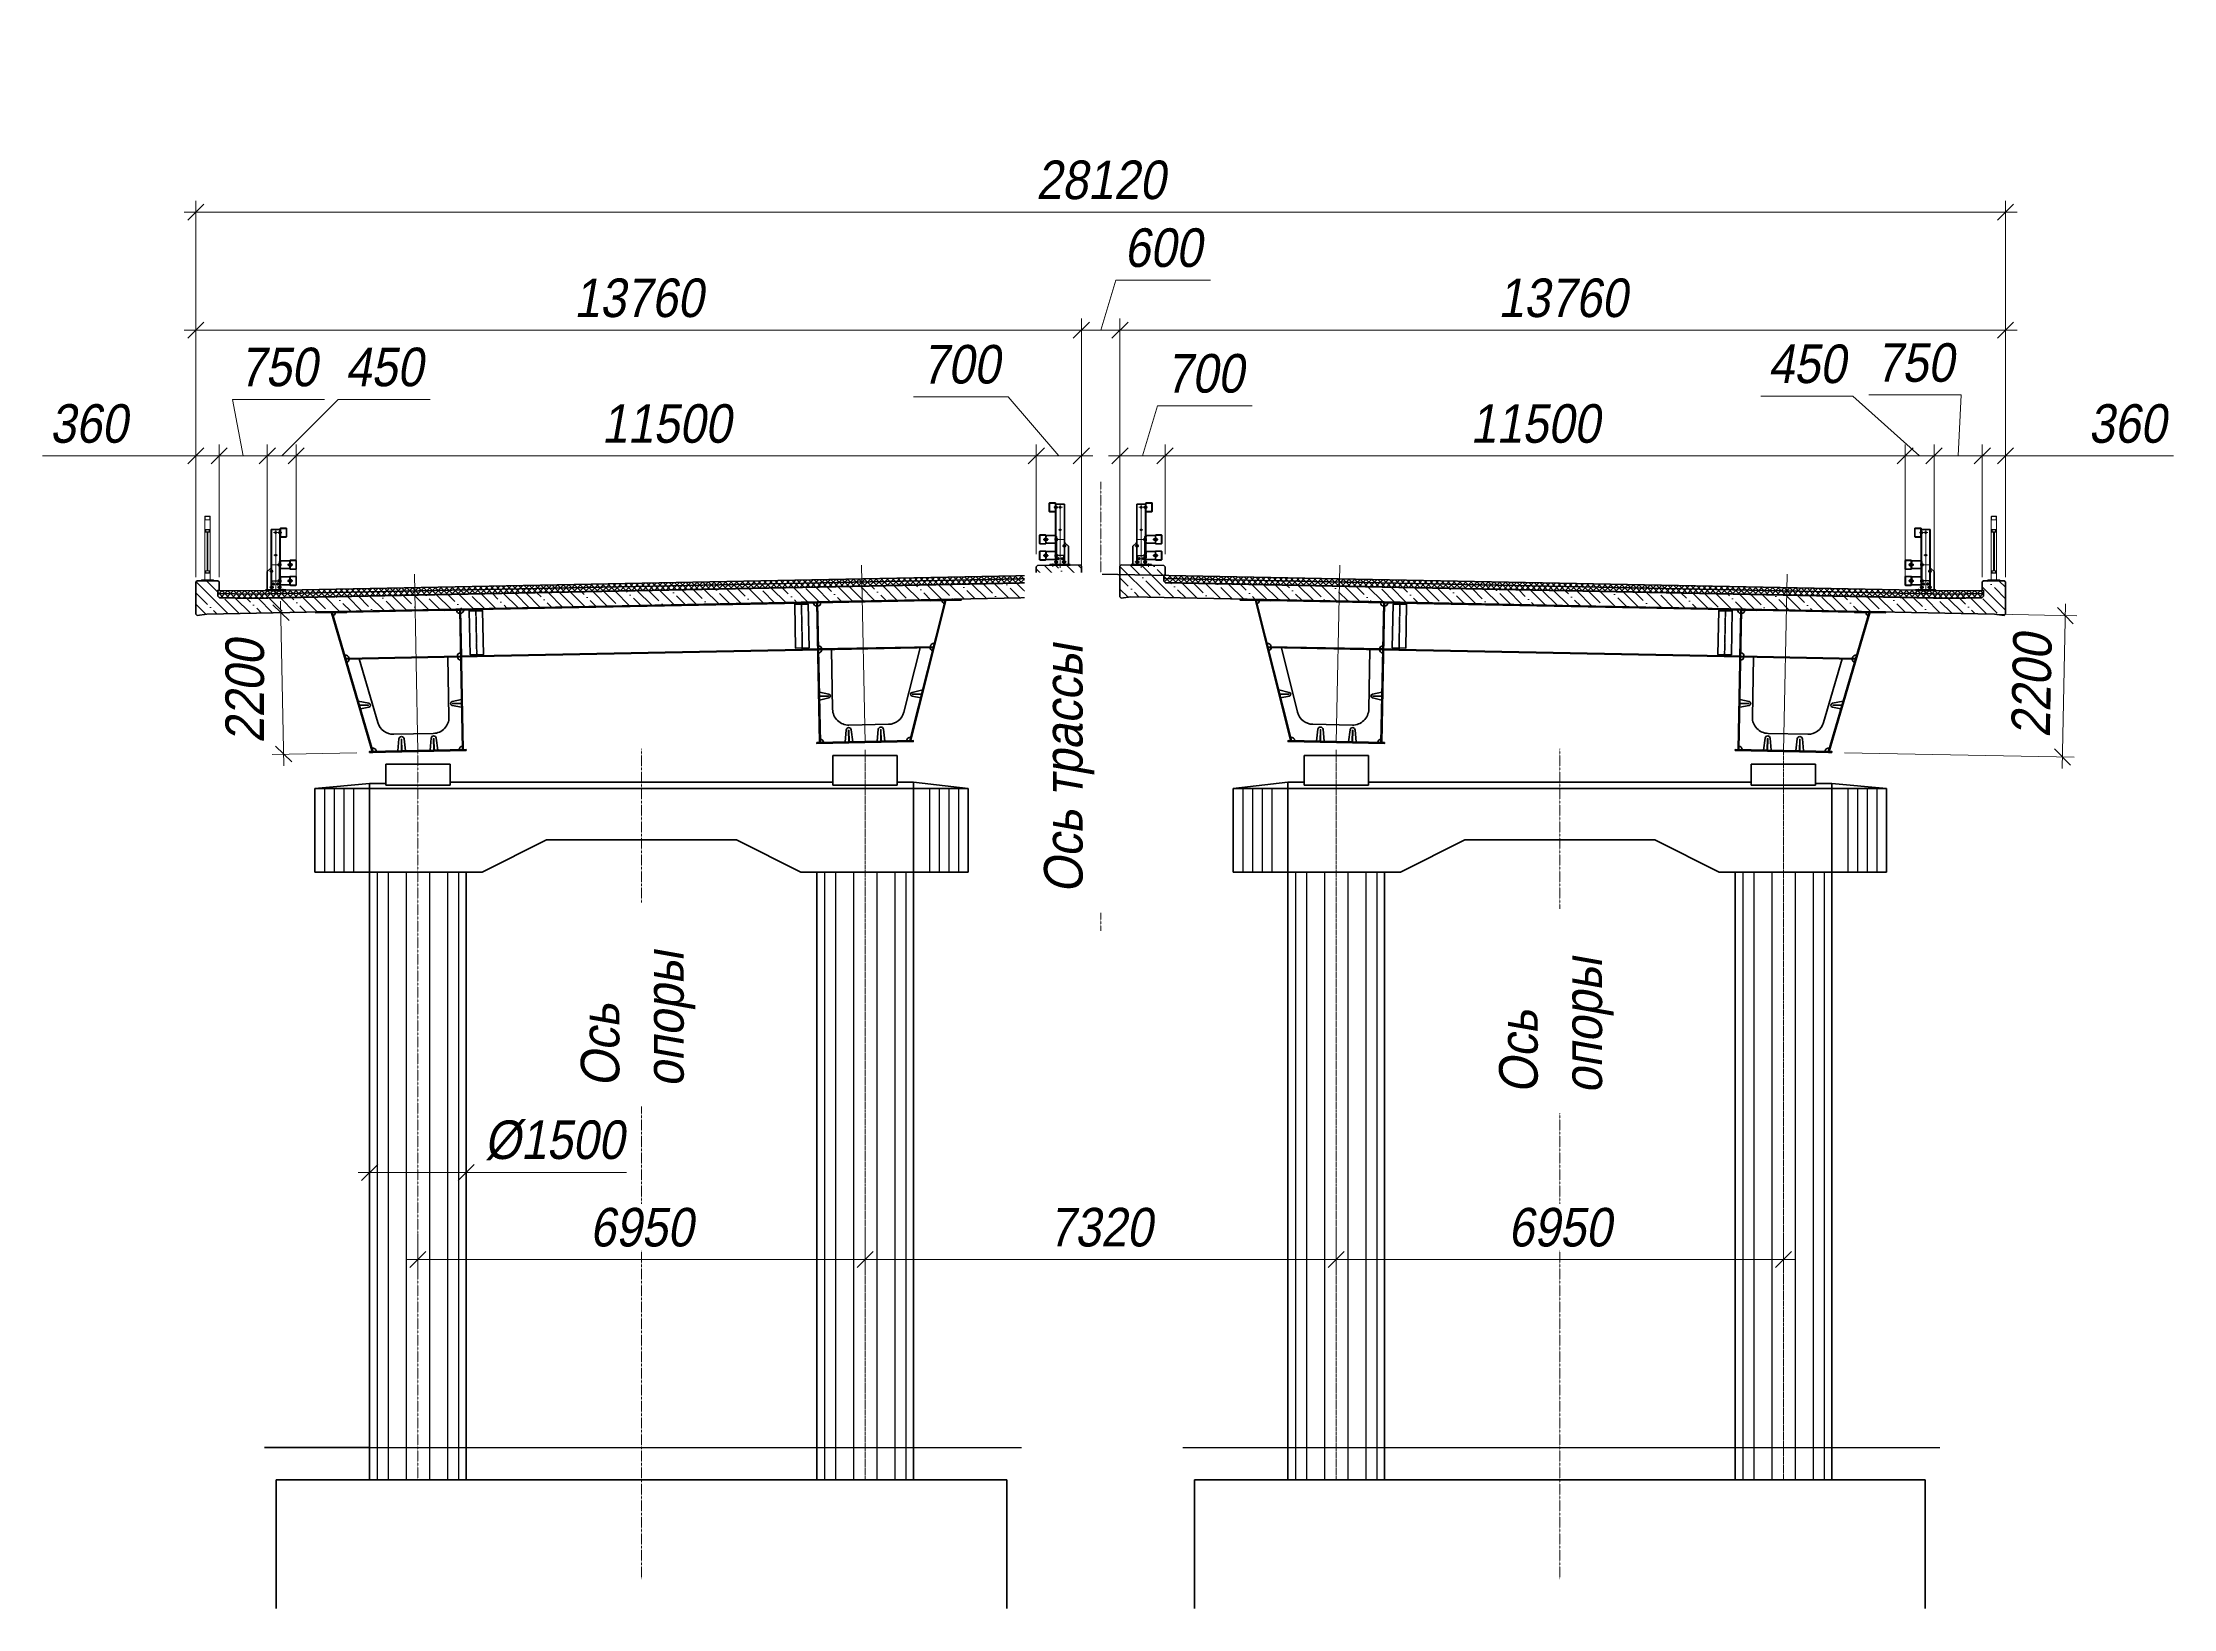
# Model space of a CAD drawing. Header units: millimetres. Extents: x 1864 to 10174863, y -4887456 to 5366151.
# Drawn here: x 9276698 to 9309809, y 400069 to 424412 of the extents above; entities that cross this region are included whole.
import ezdxf
from ezdxf.enums import TextEntityAlignment as Align

# ---------------------------------------------------------------- set-up
doc = ezdxf.new("R2018")
doc.units = ezdxf.units.MM
for name, pattern in [('CENTER', [50.8, 31.75, -6.35, 6.35, -6.35]), ('CONTI', [0]), ('DASHED', [7, 5, -2, 0]), ('HIDDEN2', [4.7625, 3.175, -1.5875]), ('JIS_08_11', [12.8, 11, -0.6, 0.6, -0.6])]:
    doc.linetypes.add(name, pattern=pattern)
for name, color, linetype, lineweight in [('!OIS-M-bolt', 150, 'Continuous', 20), ('!OIS-M-kontur', 40, 'Continuous', 40), ('!OIS-M-nevidim', 210, 'HIDDEN2', 25), ('!OIS-M-osi', 100, 'JIS_08_11', 20), ('!OIS-M-tonk', 160, 'Continuous', 30), ('S-BALK', 150, 'Continuous', 40), ('S-BALK-PPRB', 80, 'Continuous', 40), ('S-BALK-PROR', 133, 'Continuous', 20), ('S-DRGO', 21, 'Continuous', 20), ('S-GRID', 1, 'CENTER', 20), ('S-METL-TONK-NVEL', 14, 'DASHED', 20), ('S-OPOR', 2, 'Continuous', 40), ('S-POGR', 124, 'Continuous', 20), ('S-SECT-PATT', 105, 'Continuous', 15), ('S-VOTV-NVEL', 1, 'DASHED', 20), ('S-ZEML', 32, 'Земля1', 30), ('T-DIMS', 3, 'Continuous', 30), ('T-GRID', 52, 'CENTER', 15), ('T-SECT', 6, 'Continuous', 30), ('Бетон', 9, 'Continuous', 40), ('Дорожная одежда', 171, 'Continuous', 40), ('Монтажные стыки', 61, 'Continuous', 40), ('Поперечные ребра', 112, 'Continuous', 40), ('Штриховка', 2, 'Continuous', 5)]:
    doc.layers.add(name, color=color, linetype=linetype, lineweight=lineweight)
doc.layers.add('C-GEOL-PATT', color=250, linetype='Continuous')
doc.layers.add('S-PATT', color=252, linetype='Continuous')
doc.styles.get("Standard").update_dxf_attribs({"font": 'arial.ttf'})
doc.styles.add('TM', font='mipgost.shx', dxfattribs={"width": 0.9, "oblique": 10})
doc.linetypes.add('Земля1', pattern='A,24,[3,ltsnew.shx,S=6,R=0,X=-6,Y=-6],3,[3,ltsnew.shx,S=6,R=0,X=-6,Y=-6],3,[3,ltsnew.shx,S=6,R=0,X=-6,Y=-6],0', length=30)
doc.dimstyles.new('TM', dxfattribs={"dimscale": 0, "dimtxt": 3, "dimasz": 1.25, "dimexe": 0.9, "dimexo": 1, "dimgap": 1, "dimtad": 1, "dimdec": 0, "dimdsep": 46, "dimtxsty": 'TM', "dimblk1": 'OBLIQUE', "dimblk2": 'OBLIQUE', "dimsah": 1, "dimcen": 3, "dimdle": 0.9, "dimclrt": 7, "dimadec": 0, "dimazin": 0, "dimtfac": 1, "dimtdec": 0, "dimtmove": 1, "dimatfit": 2, "dimldrblk": 'NONE', "dimfxl": 1, "dimtfill": 1, "dimtolj": 1, "dimlwd": 15, "dimlwe": 15, "dimarcsym": 0})

# ---------------------------------------------------------------- blocks, each defined once
blk = doc.blocks.new('_OBLIQUE')
at = {"color": 0, "linetype": 'ByBlock', "lineweight": -2}
blk.add_line((0.5, 0.5), (-0.5, -0.5), dxfattribs=at)
blk = doc.blocks.new('*D704')
at = {"layer": 'Defpoints', "color": 0, "transparency": 16777216}
for p in [(9307200, 419940), (9307200, 415900), (9293440, 415810)]:
    blk.add_point(p, dxfattribs=at)
at = {"layer": 'T-DIMS', "color": 0, "linetype": 'Continuous', "lineweight": 15, "transparency": 16777216}
blk.add_line((9293260, 419940), (9307380, 419940), dxfattribs=at)
at = {"layer": 'T-DIMS', "color": 0, "lineweight": 15, "transparency": 16777216}
for p, q in [((9293440, 416010), (9293440, 420120)), ((9307200, 416100), (9307200, 420120))]:
    blk.add_line(p, q, dxfattribs=at)
at = {"layer": 'T-DIMS', "color": 0, "lineweight": 15, "transparency": 16777216, "xscale": 250, "yscale": 250, "zscale": 250, "rotation": 180}
blk.add_blockref('_OBLIQUE', (9293440, 419940), dxfattribs=at)
at = {"layer": 'T-DIMS', "color": 0, "lineweight": 15, "transparency": 16777216, "xscale": 250, "yscale": 250, "zscale": 250}
blk.add_blockref('_OBLIQUE', (9307200, 419940), dxfattribs=at)
at = {"layer": 'T-DIMS', "color": 7, "transparency": 16777216, "insert": (9300320, 420440), "char_height": 600, "attachment_point": 5, "style": 'TM', "bg_fill": 3, "box_fill_scale": 1.1, "bg_fill_color": 256, "bg_fill_true_color": 13158600, "bg_fill_transparency": 0}
blk.add_mtext('\\A1;13760', dxfattribs=at)
blk = doc.blocks.new('_None')
blk = doc.blocks.new('*D1043')
at = {"layer": 'Defpoints', "color": 0, "transparency": 16777216}
for p in [(9294140, 417986), (9293440, 416274), (9294140, 416260)]:
    blk.add_point(p, dxfattribs=at)
at = {"layer": 'T-DIMS', "color": 0, "linetype": 'Continuous', "lineweight": 15, "transparency": 16777216}
for p, q in [((9293790, 417986), (9294024, 418766)), ((9294024, 418766), (9295495, 418766)), ((9293260, 417986), (9294320, 417986))]:
    blk.add_line(p, q, dxfattribs=at)
at = {"layer": 'T-DIMS', "color": 0, "lineweight": 15, "transparency": 16777216}
for p, q in [((9293440, 416474), (9293440, 418166)), ((9294140, 416460), (9294140, 418166))]:
    blk.add_line(p, q, dxfattribs=at)
at = {"layer": 'T-DIMS', "color": 0, "lineweight": 15, "transparency": 16777216, "xscale": 250, "yscale": 250, "zscale": 250, "rotation": 180}
blk.add_blockref('_OBLIQUE', (9293440, 417986), dxfattribs=at)
at = {"layer": 'T-DIMS', "color": 0, "lineweight": 15, "transparency": 16777216, "xscale": 250, "yscale": 250, "zscale": 250}
blk.add_blockref('_OBLIQUE', (9294140, 417986), dxfattribs=at)
at = {"layer": 'T-DIMS', "color": 7, "transparency": 16777216, "insert": (9294759, 419266), "char_height": 600, "attachment_point": 5, "style": 'TM', "bg_fill": 3, "box_fill_scale": 1.1, "bg_fill_color": 256, "bg_fill_true_color": 13158600, "bg_fill_transparency": 0}
blk.add_mtext('\\A1;700', dxfattribs=at)
blk = doc.blocks.new('*D1044')
at = {"layer": 'Defpoints', "color": 0, "transparency": 16777216}
for p in [(9305640, 417986), (9294140, 416260), (9305640, 415900)]:
    blk.add_point(p, dxfattribs=at)
at = {"layer": 'T-DIMS', "color": 0, "linetype": 'Continuous', "lineweight": 15, "transparency": 16777216}
blk.add_line((9293960, 417986), (9305820, 417986), dxfattribs=at)
at = {"layer": 'T-DIMS', "color": 0, "lineweight": 15, "transparency": 16777216}
for p, q in [((9294140, 416460), (9294140, 418166)), ((9305640, 416100), (9305640, 418166))]:
    blk.add_line(p, q, dxfattribs=at)
at = {"layer": 'T-DIMS', "color": 0, "lineweight": 15, "transparency": 16777216, "xscale": 250, "yscale": 250, "zscale": 250, "rotation": 180}
blk.add_blockref('_OBLIQUE', (9294140, 417986), dxfattribs=at)
at = {"layer": 'T-DIMS', "color": 0, "lineweight": 15, "transparency": 16777216, "xscale": 250, "yscale": 250, "zscale": 250}
blk.add_blockref('_OBLIQUE', (9305640, 417986), dxfattribs=at)
at = {"layer": 'T-DIMS', "color": 7, "transparency": 16777216, "insert": (9299890, 418486), "char_height": 600, "attachment_point": 5, "style": 'TM', "bg_fill": 3, "box_fill_scale": 1.1, "bg_fill_color": 256, "bg_fill_true_color": 13158600, "bg_fill_transparency": 0}
blk.add_mtext('\\A1;11500', dxfattribs=at)
blk = doc.blocks.new('*D1045')
at = {"layer": 'Defpoints', "color": 0, "transparency": 16777216}
for p in [(9306090, 417986), (9305640, 415900), (9306090, 415900)]:
    blk.add_point(p, dxfattribs=at)
at = {"layer": 'T-DIMS', "color": 0, "linetype": 'Continuous', "lineweight": 15, "transparency": 16777216}
for p, q in [((9304830, 418914), (9303398, 418914)), ((9305865, 417986), (9304830, 418914)), ((9305460, 417986), (9306270, 417986))]:
    blk.add_line(p, q, dxfattribs=at)
at = {"layer": 'T-DIMS', "color": 0, "lineweight": 15, "transparency": 16777216}
for p, q in [((9305640, 416100), (9305640, 418166)), ((9306090, 416100), (9306090, 418166))]:
    blk.add_line(p, q, dxfattribs=at)
at = {"layer": 'T-DIMS', "color": 0, "lineweight": 15, "transparency": 16777216, "xscale": 250, "yscale": 250, "zscale": 250, "rotation": 180}
blk.add_blockref('_OBLIQUE', (9305640, 417986), dxfattribs=at)
at = {"layer": 'T-DIMS', "color": 0, "lineweight": 15, "transparency": 16777216, "xscale": 250, "yscale": 250, "zscale": 250}
blk.add_blockref('_OBLIQUE', (9306090, 417986), dxfattribs=at)
at = {"layer": 'T-DIMS', "color": 7, "transparency": 16777216, "insert": (9304114, 419414), "char_height": 600, "attachment_point": 5, "style": 'TM', "bg_fill": 3, "box_fill_scale": 1.1, "bg_fill_color": 256, "bg_fill_true_color": 13158600, "bg_fill_transparency": 0}
blk.add_mtext('\\A1;450', dxfattribs=at)
blk = doc.blocks.new('*D1046')
at = {"layer": 'Defpoints', "color": 0, "transparency": 16777216}
for p in [(9306840, 417986), (9306090, 415900), (9306840, 415900)]:
    blk.add_point(p, dxfattribs=at)
at = {"layer": 'T-DIMS', "color": 0, "linetype": 'Continuous', "lineweight": 15, "transparency": 16777216}
for p, q in [((9306510, 418934), (9305078, 418934)), ((9306465, 417986), (9306510, 418934)), ((9305910, 417986), (9307020, 417986))]:
    blk.add_line(p, q, dxfattribs=at)
at = {"layer": 'T-DIMS', "color": 0, "lineweight": 15, "transparency": 16777216}
for p, q in [((9306090, 416100), (9306090, 418166)), ((9306840, 416100), (9306840, 418166))]:
    blk.add_line(p, q, dxfattribs=at)
at = {"layer": 'T-DIMS', "color": 0, "lineweight": 15, "transparency": 16777216, "xscale": 250, "yscale": 250, "zscale": 250, "rotation": 180}
blk.add_blockref('_OBLIQUE', (9306090, 417986), dxfattribs=at)
at = {"layer": 'T-DIMS', "color": 0, "lineweight": 15, "transparency": 16777216, "xscale": 250, "yscale": 250, "zscale": 250}
blk.add_blockref('_OBLIQUE', (9306840, 417986), dxfattribs=at)
at = {"layer": 'T-DIMS', "color": 7, "transparency": 16777216, "insert": (9305794, 419434), "char_height": 600, "attachment_point": 5, "style": 'TM', "bg_fill": 3, "box_fill_scale": 1.1, "bg_fill_color": 256, "bg_fill_true_color": 13158600, "bg_fill_transparency": 0}
blk.add_mtext('\\A1;750', dxfattribs=at)
blk = doc.blocks.new('*D1047')
at = {"layer": 'Defpoints', "color": 0, "transparency": 16777216}
for p in [(9307200, 417986), (9306840, 415900), (9307200, 415900)]:
    blk.add_point(p, dxfattribs=at)
at = {"layer": 'T-DIMS', "color": 0, "linetype": 'Continuous', "lineweight": 15, "transparency": 16777216}
for p, q in [((9306840, 417986), (9306590, 417986)), ((9306840, 417986), (9307200, 417986)), ((9306840, 417986), (9307200, 417986)), ((9307200, 417986), (9307450, 417986)), ((9309809, 417986), (9307200, 417986))]:
    blk.add_line(p, q, dxfattribs=at)
at = {"layer": 'T-DIMS', "color": 0, "lineweight": 15, "transparency": 16777216}
for p, q in [((9306840, 416100), (9306840, 418166)), ((9307200, 416100), (9307200, 418166))]:
    blk.add_line(p, q, dxfattribs=at)
at = {"layer": 'T-DIMS', "color": 0, "lineweight": 15, "transparency": 16777216, "xscale": 250, "yscale": 250, "zscale": 250}
blk.add_blockref('_OBLIQUE', (9306840, 417986), dxfattribs=at)
at = {"layer": 'T-DIMS', "color": 0, "lineweight": 15, "transparency": 16777216, "xscale": 250, "yscale": 250, "zscale": 250, "rotation": 180}
blk.add_blockref('_OBLIQUE', (9307200, 417986), dxfattribs=at)
at = {"layer": 'T-DIMS', "color": 7, "transparency": 16777216, "insert": (9309093, 418486), "char_height": 600, "attachment_point": 5, "style": 'TM', "bg_fill": 3, "box_fill_scale": 1.1, "bg_fill_color": 256, "bg_fill_true_color": 13158600, "bg_fill_transparency": 0}
blk.add_mtext('\\A1;360', dxfattribs=at)
blk = doc.blocks.new('tu5262_010_M16_BW_P')
at = {"color": 0, "linetype": 'ByBlock', "lineweight": -2}
blk.add_lwpolyline([(7, -12), (14, 0), (7, 12), (-7, 12), (-14, 0), (-7, -12)], close=True, dxfattribs=at)
blk.add_circle((0, 0), 15, dxfattribs=at)
blk = doc.blocks.new('tu5262_010_M16_NW_S')
at = {"layer": '!OIS-M-nevidim'}
for p, q in [((18, 6), (24, 6)), ((18, -6), (24, -6))]:
    blk.add_line(p, q, dxfattribs=at)
at = {"color": 0, "linetype": 'ByBlock', "lineweight": -2, "ltscale": 0.2}
for p, q in [((3, 7), (18, 7)), ((3, -7), (18, -7))]:
    blk.add_line(p, q, dxfattribs=at)
for points in [[(0, 15), (3, 15), (3, -15), (0, -15)], [(3, 14), (18, 14), (18, -14), (3, -14)], [(18, 8), (24, 8), (24, -8), (18, -8)]]:
    blk.add_lwpolyline(points, dxfattribs=at)
blk = doc.blocks.new('tu5262_010_M16_BW_S')
at = {"color": 0, "linetype": 'ByBlock', "lineweight": -2}
for p, q in [((-3, 6.55), (-13, 6.55)), ((-3, -6.55), (-13, -6.55))]:
    blk.add_line(p, q, dxfattribs=at)
for points in [[(-3, 13.1), (-13, 13.1), (-13, -13.1), (-3, -13.1)], [(0, 15), (-3, 15), (-3, -15), (0, -15)]]:
    blk.add_lwpolyline(points, dxfattribs=at)
blk = doc.blocks.new('tu5262_010_СК')
at = {"layer": '!OIS-M-bolt'}
for p, q in [((0, 6), (12.5, 6)), ((12.5, -8), (12.5, 8)), ((0, -6), (12.5, -6))]:
    blk.add_line(p, q, dxfattribs=at)
at = {"layer": '!OIS-M-bolt', "flags": 128}
for points in [[(0, 8), (20.5, 8)], [(24.5, 12), (34.5, 12), (34.5, -12), (24.5, -12)], [(20.5, -8), (0, -8)]]:
    blk.add_lwpolyline(points, dxfattribs=at)
blk.add_lwpolyline([(6.5, -18), (6.5, -22), (15.5, -22, 0.4142136), (24.5, -13), (24.5, 13, 0.4142136), (15.5, 22), (6.5, 22), (6.5, 18), (15.5, 18, -0.4142136), (20.5, 13), (20.5, -13, -0.4142136), (15.5, -18)], format="xyb", close=True, dxfattribs=at)
at = {"layer": '!OIS-M-osi'}
blk.add_line((44.5, 0), (-38, 0), dxfattribs=at)
at = {"layer": '!OIS-M-tonk'}
blk.add_line((34.5, 0), (24.5, 0), dxfattribs=at)
blk = doc.blocks.new('11МО-500кдж')
at = {"layer": '!OIS-M-nevidim'}
for p, q in [((75, 460), (75, 340)), ((215, 460), (215, 340)), ((75, 210), (75, 90)), ((215, 210), (215, 90))]:
    blk.add_line(p, q, dxfattribs=at)
at = {"layer": '!OIS-M-osi'}
for p, q in [((-35, 900), (96, 900)), ((-70, 400), (74, 400)), ((-98, 300), (-42, 300)), ((-98, 50), (-42, 50)), ((-70, 272), (-70, 328)), ((-30, 125), (-30, 75)), ((30, 125), (30, 75)), ((111, 25), (111, -25))]:
    blk.add_line(p, q, dxfattribs=at)
for points in [[(0, 950), (0, -40)], [(27, 550), (-27, 550)], [(88, 400), (34, 400)], [(88, 150), (34, 150)], [(91, 50), (34, 50)]]:
    blk.add_lwpolyline(points, dxfattribs=at)
at = {"layer": '!OIS-M-tonk'}
blk.add_lwpolyline([(-58, 150), (58, 150)], dxfattribs=at)
for p, q in [((70, 950), (-70, 950)), ((-70, 950), (-70, 8)), ((-66, 950), (-66, 13)), ((66, 950), (66, 8)), ((70, 8), (70, 950))]:
    blk.add_line(p, q)
for points in [[(162, 830), (78, 830, -0.414214), (70, 838), (70, 962, -0.414214), (78, 970), (162, 970, -0.414214), (170, 962), (170, 838, -0.414214)], [(166, 838, -0.414214), (162, 834), (78, 834, -0.414214), (74, 838), (74, 962, -0.414214), (78, 966), (162, 966, -0.414214), (166, 962)], [(228, 330), (312, 330, 0.414214), (320, 338), (320, 462, 0.414214), (312, 470), (228, 470, 0.414214), (220, 462), (220, 338, 0.414214)], [(316, 338, -0.414214), (312, 334), (228, 334, -0.414214), (224, 338), (224, 462, -0.414214), (228, 466), (312, 466, -0.414214), (316, 462)], [(312, 80), (228, 80, -0.414214), (220, 88), (220, 212, -0.414214), (228, 220), (312, 220, -0.414214), (320, 212), (320, 88, -0.414214)], [(312, 84), (228, 84, -0.414214), (224, 88), (224, 212, -0.414214), (228, 216), (312, 216, -0.414214), (316, 212), (316, 88, -0.414214)]]:
    blk.add_lwpolyline(points, format="xyb", close=True)
for points in [[(-130, 8), (-130, 293), (-80, 343), (-80, 343), (-70, 343), (-70, 8), (-130, 8)], [(-58, 8), (-58, 0), (58, 0), (58, 8), (-58, 8), (-58, 0)]]:
    blk.add_lwpolyline(points)
for points in [[(158, 0), (63, 0, -0.414214), (58, 5), (58, 448), (66, 448), (66, 13, 0.414214), (71, 8), (158, 8), (158, 0)], [(-155, 0), (-63, 0, 0.414214), (-58, 5), (-58, 150), (-66, 150), (-66, 13, -0.414214), (-71, 8), (-155, 8), (-155, 0)]]:
    blk.add_lwpolyline(points, format="xyb")
for points in [[(70, 340), (220, 340), (220, 460), (70, 460)], [(70, 90), (220, 90), (220, 210), (70, 210)]]:
    blk.add_lwpolyline(points, close=True)
at = {"layer": '!OIS-M-bolt', "extrusion": (0, 0, -1), "zscale": -0.9999999999999998}
for p in [(0, 900), (0, 550), (30, 100), (-30, 100)]:
    blk.add_blockref('tu5262_010_M16_BW_P', p, dxfattribs=at)
at = {"layer": '!OIS-M-bolt', "extrusion": (0, 0, -1), "xscale": -1, "zscale": -1, "rotation": 180}
for name, p in [('tu5262_010_M16_NW_S', (-66, 900)), ('tu5262_010_M16_BW_S', (-74, 900)), ('tu5262_010_M16_NW_S', (-58, 400)), ('tu5262_010_M16_BW_S', (-70, 400)), ('tu5262_010_M16_NW_S', (-215, 400)), ('tu5262_010_M16_NW_S', (-58, 150)), ('tu5262_010_M16_NW_S', (-58, 50)), ('tu5262_010_M16_BW_S', (-70, 150)), ('tu5262_010_M16_BW_S', (-70, 50)), ('tu5262_010_M16_NW_S', (-215, 150))]:
    blk.add_blockref(name, p, dxfattribs=at)
at = {"layer": '!OIS-M-bolt', "color": 0, "linetype": 'ByBlock', "extrusion": (0, 0, -1), "xscale": -1, "zscale": -1}
for p in [(-220, 400), (-220, 150)]:
    blk.add_blockref('tu5262_010_СК', p, dxfattribs=at)
at = {"layer": '!OIS-M-bolt', "extrusion": (0, 0, -1), "zscale": -1, "rotation": 180}
for name, p in [('tu5262_010_M16_BW_S', (70, 300)), ('tu5262_010_M16_BW_S', (70, 50)), ('tu5262_010_M16_NW_S', (66, 300)), ('tu5262_010_M16_NW_S', (58, 50))]:
    blk.add_blockref(name, p, dxfattribs=at)
blk = doc.blocks.new('Из_буфера16138')
at = {"layer": 'S-SECT-PATT'}
h = blk.add_hatch(dxfattribs=at)
h.set_pattern_fill('ANSI37', color=256, scale=5)
h.set_pattern_definition([(45, (-5201642.761, -517269.572), (-11.22532015, 11.22532015), []), (135, (-5201642.761, -517269.572), (-11.22532015, -11.22532015), [])])
h.paths.add_polyline_path([(-102, 0), (92, 0), (92, 10), (-92, 10)])
at = {"layer": 'S-DRGO'}
blk.add_lwpolyline([(92, 0), (-92, 0), (-92, 10), (92, 10)], close=True, dxfattribs=at)
at = {"layer": 'S-POGR'}
for points in [[(-34, 1004), (34, 1004, -0.414214), (40, 998), (40, 950, -0.414214), (34, 944), (-34, 944, -0.414214), (-40, 950), (-40, 998, -0.414214)], [(-34, 1000), (34, 1000, -0.414214), (36, 998), (36, 950, -0.414214), (34, 948), (-34, 948, -0.414214), (-36, 950), (-36, 998, -0.414214)]]:
    blk.add_lwpolyline(points, format="xyb", close=True, dxfattribs=at)
for points in [[(40, 16), (-40, 16), (-40, 944), (40, 944), (40, 16)], [(30, 794), (-30, 794), (-30, 754), (30, 754), (30, 794)], [(7, 754), (-7, 754), (-7, 156), (7, 156), (7, 754)], [(30, 156), (-30, 156), (-30, 116), (30, 116), (30, 156)]]:
    blk.add_lwpolyline(points, dxfattribs=at)
for points in [[(26, 790), (-26, 790), (-26, 758), (26, 758)], [(-92, 16), (-92, 10), (92, 10), (92, 16)], [(26, 152), (-26, 152), (-26, 120), (26, 120)]]:
    blk.add_lwpolyline(points, close=True, dxfattribs=at)
blk = doc.blocks.new('*D705')
at = {"layer": 'Defpoints', "color": 0, "transparency": 16777216}
for p in [(9279080, 419940), (9279080, 415900), (9292840, 415810)]:
    blk.add_point(p, dxfattribs=at)
at = {"layer": 'T-DIMS', "color": 0, "linetype": 'Continuous', "lineweight": 15, "transparency": 16777216}
blk.add_line((9293020, 419940), (9278900, 419940), dxfattribs=at)
at = {"layer": 'T-DIMS', "color": 0, "lineweight": 15, "transparency": 16777216}
for p, q in [((9279080, 416100), (9279080, 420120)), ((9292840, 416010), (9292840, 420120))]:
    blk.add_line(p, q, dxfattribs=at)
at = {"layer": 'T-DIMS', "color": 0, "lineweight": 15, "transparency": 16777216, "xscale": 250, "yscale": 250, "zscale": 250, "rotation": 180}
blk.add_blockref('_OBLIQUE', (9279080, 419940), dxfattribs=at)
at = {"layer": 'T-DIMS', "color": 0, "lineweight": 15, "transparency": 16777216, "xscale": 250, "yscale": 250, "zscale": 250}
blk.add_blockref('_OBLIQUE', (9292840, 419940), dxfattribs=at)
at = {"layer": 'T-DIMS', "color": 7, "transparency": 16777216, "insert": (9285960, 420440), "char_height": 600, "attachment_point": 5, "style": 'TM', "bg_fill": 3, "box_fill_scale": 1.1, "bg_fill_color": 256, "bg_fill_true_color": 13158600, "bg_fill_transparency": 0}
blk.add_mtext('\\A1;13760', dxfattribs=at)
blk = doc.blocks.new('*D1048')
at = {"layer": 'Defpoints', "color": 0, "transparency": 16777216}
for p in [(9292140, 417986), (9292140, 416260), (9292840, 416274)]:
    blk.add_point(p, dxfattribs=at)
at = {"layer": 'T-DIMS', "color": 0, "linetype": 'Continuous', "lineweight": 15, "transparency": 16777216}
for p, q in [((9291703, 418907), (9290232, 418907)), ((9292490, 417986), (9291703, 418907)), ((9293020, 417986), (9291960, 417986))]:
    blk.add_line(p, q, dxfattribs=at)
at = {"layer": 'T-DIMS', "color": 0, "lineweight": 15, "transparency": 16777216}
for p, q in [((9292140, 416460), (9292140, 418166)), ((9292840, 416474), (9292840, 418166))]:
    blk.add_line(p, q, dxfattribs=at)
at = {"layer": 'T-DIMS', "color": 0, "lineweight": 15, "transparency": 16777216, "xscale": 250, "yscale": 250, "zscale": 250, "rotation": 180}
blk.add_blockref('_OBLIQUE', (9292140, 417986), dxfattribs=at)
at = {"layer": 'T-DIMS', "color": 0, "lineweight": 15, "transparency": 16777216, "xscale": 250, "yscale": 250, "zscale": 250}
blk.add_blockref('_OBLIQUE', (9292840, 417986), dxfattribs=at)
at = {"layer": 'T-DIMS', "color": 7, "transparency": 16777216, "insert": (9290968, 419407), "char_height": 600, "attachment_point": 5, "style": 'TM', "bg_fill": 3, "box_fill_scale": 1.1, "bg_fill_color": 256, "bg_fill_true_color": 13158600, "bg_fill_transparency": 0}
blk.add_mtext('\\A1;700', dxfattribs=at)
blk = doc.blocks.new('*D1049')
at = {"layer": 'Defpoints', "color": 0, "transparency": 16777216}
for p in [(9280640, 417986), (9292140, 416260), (9280640, 415900)]:
    blk.add_point(p, dxfattribs=at)
at = {"layer": 'T-DIMS', "color": 0, "linetype": 'Continuous', "lineweight": 15, "transparency": 16777216}
blk.add_line((9292320, 417986), (9280460, 417986), dxfattribs=at)
at = {"layer": 'T-DIMS', "color": 0, "lineweight": 15, "transparency": 16777216}
for p, q in [((9280640, 416100), (9280640, 418166)), ((9292140, 416460), (9292140, 418166))]:
    blk.add_line(p, q, dxfattribs=at)
at = {"layer": 'T-DIMS', "color": 0, "lineweight": 15, "transparency": 16777216, "xscale": 250, "yscale": 250, "zscale": 250, "rotation": 180}
blk.add_blockref('_OBLIQUE', (9280640, 417986), dxfattribs=at)
at = {"layer": 'T-DIMS', "color": 0, "lineweight": 15, "transparency": 16777216, "xscale": 250, "yscale": 250, "zscale": 250}
blk.add_blockref('_OBLIQUE', (9292140, 417986), dxfattribs=at)
at = {"layer": 'T-DIMS', "color": 7, "transparency": 16777216, "insert": (9286390, 418486), "char_height": 600, "attachment_point": 5, "style": 'TM', "bg_fill": 3, "box_fill_scale": 1.1, "bg_fill_color": 256, "bg_fill_true_color": 13158600, "bg_fill_transparency": 0}
blk.add_mtext('\\A1;11500', dxfattribs=at)
blk = doc.blocks.new('*D1050')
at = {"layer": 'Defpoints', "color": 0, "transparency": 16777216}
for p in [(9280190, 417986), (9280190, 415900), (9280640, 415900)]:
    blk.add_point(p, dxfattribs=at)
at = {"layer": 'T-DIMS', "color": 0, "linetype": 'Continuous', "lineweight": 15, "transparency": 16777216}
for p, q in [((9280415, 417986), (9281290, 418865)), ((9281290, 418865), (9282722, 418865)), ((9280820, 417986), (9280010, 417986))]:
    blk.add_line(p, q, dxfattribs=at)
at = {"layer": 'T-DIMS', "color": 0, "lineweight": 15, "transparency": 16777216}
for p, q in [((9280190, 416100), (9280190, 418166)), ((9280640, 416100), (9280640, 418166))]:
    blk.add_line(p, q, dxfattribs=at)
at = {"layer": 'T-DIMS', "color": 0, "lineweight": 15, "transparency": 16777216, "xscale": 250, "yscale": 250, "zscale": 250, "rotation": 180}
blk.add_blockref('_OBLIQUE', (9280190, 417986), dxfattribs=at)
at = {"layer": 'T-DIMS', "color": 0, "lineweight": 15, "transparency": 16777216, "xscale": 250, "yscale": 250, "zscale": 250}
blk.add_blockref('_OBLIQUE', (9280640, 417986), dxfattribs=at)
at = {"layer": 'T-DIMS', "color": 7, "transparency": 16777216, "insert": (9282006, 419365), "char_height": 600, "attachment_point": 5, "style": 'TM', "bg_fill": 3, "box_fill_scale": 1.1, "bg_fill_color": 256, "bg_fill_true_color": 13158600, "bg_fill_transparency": 0}
blk.add_mtext('\\A1;450', dxfattribs=at)
blk = doc.blocks.new('*D1051')
at = {"layer": 'Defpoints', "color": 0, "transparency": 16777216}
for p in [(9279440, 417986), (9279440, 415900), (9280190, 415900)]:
    blk.add_point(p, dxfattribs=at)
at = {"layer": 'T-DIMS', "color": 0, "linetype": 'Continuous', "lineweight": 15, "transparency": 16777216}
for p, q in [((9279815, 417986), (9279648, 418865)), ((9279648, 418865), (9281079, 418865)), ((9280370, 417986), (9279260, 417986))]:
    blk.add_line(p, q, dxfattribs=at)
at = {"layer": 'T-DIMS', "color": 0, "lineweight": 15, "transparency": 16777216}
for p, q in [((9279440, 416100), (9279440, 418166)), ((9280190, 416100), (9280190, 418166))]:
    blk.add_line(p, q, dxfattribs=at)
at = {"layer": 'T-DIMS', "color": 0, "lineweight": 15, "transparency": 16777216, "xscale": 250, "yscale": 250, "zscale": 250, "rotation": 180}
blk.add_blockref('_OBLIQUE', (9279440, 417986), dxfattribs=at)
at = {"layer": 'T-DIMS', "color": 0, "lineweight": 15, "transparency": 16777216, "xscale": 250, "yscale": 250, "zscale": 250}
blk.add_blockref('_OBLIQUE', (9280190, 417986), dxfattribs=at)
at = {"layer": 'T-DIMS', "color": 7, "transparency": 16777216, "insert": (9280363, 419365), "char_height": 600, "attachment_point": 5, "style": 'TM', "bg_fill": 3, "box_fill_scale": 1.1, "bg_fill_color": 256, "bg_fill_true_color": 13158600, "bg_fill_transparency": 0}
blk.add_mtext('\\A1;750', dxfattribs=at)
blk = doc.blocks.new('*D1052')
at = {"layer": 'Defpoints', "color": 0, "transparency": 16777216}
for p in [(9279080, 417986), (9279080, 415900), (9279440, 415900)]:
    blk.add_point(p, dxfattribs=at)
at = {"layer": 'T-DIMS', "color": 0, "linetype": 'Continuous', "lineweight": 15, "transparency": 16777216}
for p, q in [((9276698, 417986), (9279080, 417986)), ((9279080, 417986), (9278830, 417986)), ((9279440, 417986), (9279080, 417986)), ((9279440, 417986), (9279080, 417986)), ((9279440, 417986), (9279690, 417986))]:
    blk.add_line(p, q, dxfattribs=at)
at = {"layer": 'T-DIMS', "color": 0, "lineweight": 15, "transparency": 16777216}
for p, q in [((9279080, 416100), (9279080, 418166)), ((9279440, 416100), (9279440, 418166))]:
    blk.add_line(p, q, dxfattribs=at)
at = {"layer": 'T-DIMS', "color": 0, "lineweight": 15, "transparency": 16777216, "xscale": 250, "yscale": 250, "zscale": 250}
blk.add_blockref('_OBLIQUE', (9279080, 417986), dxfattribs=at)
at = {"layer": 'T-DIMS', "color": 0, "lineweight": 15, "transparency": 16777216, "xscale": 250, "yscale": 250, "zscale": 250, "rotation": 180}
blk.add_blockref('_OBLIQUE', (9279440, 417986), dxfattribs=at)
at = {"layer": 'T-DIMS', "color": 7, "transparency": 16777216, "insert": (9277414, 418486), "char_height": 600, "attachment_point": 5, "style": 'TM', "bg_fill": 3, "box_fill_scale": 1.1, "bg_fill_color": 256, "bg_fill_true_color": 13158600, "bg_fill_transparency": 0}
blk.add_mtext('\\A1;360', dxfattribs=at)
blk = doc.blocks.new('*D706')
at = {"layer": 'Defpoints', "color": 0, "transparency": 16777216}
for p in [(9303094, 415605), (9304500, 413376), (9308087, 413305)]:
    blk.add_point(p, dxfattribs=at)
at = {"layer": 'T-DIMS', "color": 0, "lineweight": 15, "transparency": 16777216}
for p, q in [((9303294, 415601), (9308311, 415501)), ((9304700, 413372), (9308267, 413301))]:
    blk.add_line(p, q, dxfattribs=at)
at = {"layer": 'T-DIMS', "color": 0, "linetype": 'Continuous', "lineweight": 15, "transparency": 16777216}
blk.add_line((9308134, 415684), (9308083, 413125), dxfattribs=at)
at = {"layer": 'T-DIMS', "color": 0, "lineweight": 15, "transparency": 16777216, "xscale": 250, "yscale": 250, "zscale": 250}
for p, rotation in [((9308131, 415504), 88.8542413675418), ((9308087, 413305), 268.8542413675418)]:
    blk.add_blockref('_OBLIQUE', p, dxfattribs=dict(at, rotation=rotation))
at = {"layer": 'T-DIMS', "color": 7, "transparency": 16777216, "insert": (9307609, 414414), "char_height": 600, "attachment_point": 5, "rotation": 88.8542, "style": 'TM', "bg_fill": 3, "box_fill_scale": 1.1, "bg_fill_color": 256, "bg_fill_true_color": 13158600, "bg_fill_transparency": 0}
blk.add_mtext('\\A1;2200', dxfattribs=at)
blk = doc.blocks.new('*D695')
at = {"layer": 'Defpoints', "color": 0, "transparency": 16777216}
for p in [(9283186, 415605), (9280445, 413350), (9281780, 413376)]:
    blk.add_point(p, dxfattribs=at)
at = {"layer": 'T-DIMS', "color": 0, "lineweight": 15, "transparency": 16777216}
for p, q in [((9282986, 415601), (9280221, 415546)), ((9281580, 413372), (9280265, 413346))]:
    blk.add_line(p, q, dxfattribs=at)
at = {"layer": 'T-DIMS', "color": 0, "linetype": 'Continuous', "lineweight": 15, "transparency": 16777216}
blk.add_line((9280397, 415729), (9280449, 413170), dxfattribs=at)
at = {"layer": 'T-DIMS', "color": 0, "lineweight": 15, "transparency": 16777216, "xscale": 250, "yscale": 250, "zscale": 250, "rotation": 91.1457586324582}
blk.add_blockref('_OBLIQUE', (9280401, 415549), dxfattribs=at)
at = {"layer": 'T-DIMS', "color": 7, "transparency": 16777216, "insert": (9279843, 414323), "char_height": 600, "attachment_point": 5, "rotation": 90, "style": 'TM', "bg_fill": 3, "box_fill_scale": 1.1, "bg_fill_color": 256, "bg_fill_true_color": 13158600, "bg_fill_transparency": 0}
blk.add_mtext('\\A1;2200', dxfattribs=at)
at = {"layer": 'T-DIMS', "color": 0, "lineweight": 15, "transparency": 16777216, "xscale": 250, "yscale": 250, "zscale": 250, "rotation": 271.1457586324582}
blk.add_blockref('_OBLIQUE', (9280445, 413350), dxfattribs=at)
blk = doc.blocks.new('*D696')
at = {"layer": 'Defpoints', "color": 0, "transparency": 16777216}
for p in [(9293440, 419940), (9292840, 419695), (9293440, 419695)]:
    blk.add_point(p, dxfattribs=at)
at = {"layer": 'T-DIMS', "color": 0, "linetype": 'Continuous', "lineweight": 15, "transparency": 16777216}
for p, q in [((9293140, 419940), (9293374, 420720)), ((9293374, 420720), (9294845, 420720)), ((9292660, 419940), (9293620, 419940))]:
    blk.add_line(p, q, dxfattribs=at)
at = {"layer": 'T-DIMS', "color": 0, "lineweight": 15, "transparency": 16777216}
for p, q in [((9292840, 419895), (9292840, 420120)), ((9293440, 419895), (9293440, 420120))]:
    blk.add_line(p, q, dxfattribs=at)
at = {"layer": 'T-DIMS', "color": 0, "lineweight": 15, "transparency": 16777216, "xscale": 250, "yscale": 250, "zscale": 250, "rotation": 180}
blk.add_blockref('_OBLIQUE', (9292840, 419940), dxfattribs=at)
at = {"layer": 'T-DIMS', "color": 0, "lineweight": 15, "transparency": 16777216, "xscale": 250, "yscale": 250, "zscale": 250}
blk.add_blockref('_OBLIQUE', (9293440, 419940), dxfattribs=at)
at = {"layer": 'T-DIMS', "color": 7, "transparency": 16777216, "insert": (9294109, 421220), "char_height": 600, "attachment_point": 5, "style": 'TM', "bg_fill": 3, "box_fill_scale": 1.1, "bg_fill_color": 256, "bg_fill_true_color": 13158600, "bg_fill_transparency": 0}
blk.add_mtext('\\A1;600', dxfattribs=at)
blk = doc.blocks.new('*D697')
at = {"layer": 'Defpoints', "color": 0, "transparency": 16777216}
for p in [(9307200, 421774), (9307200, 416404), (9279080, 416150)]:
    blk.add_point(p, dxfattribs=at)
at = {"layer": 'T-DIMS', "color": 0, "lineweight": 15, "transparency": 16777216}
for p, q in [((9279080, 416350), (9279080, 421954)), ((9307200, 416604), (9307200, 421954))]:
    blk.add_line(p, q, dxfattribs=at)
at = {"layer": 'T-DIMS', "color": 0, "linetype": 'Continuous', "lineweight": 15, "transparency": 16777216}
blk.add_line((9278900, 421774), (9307380, 421774), dxfattribs=at)
at = {"layer": 'T-DIMS', "color": 0, "lineweight": 15, "transparency": 16777216, "xscale": 250, "yscale": 250, "zscale": 250, "rotation": 180}
blk.add_blockref('_OBLIQUE', (9279080, 421774), dxfattribs=at)
at = {"layer": 'T-DIMS', "color": 0, "lineweight": 15, "transparency": 16777216, "xscale": 250, "yscale": 250, "zscale": 250}
blk.add_blockref('_OBLIQUE', (9307200, 421774), dxfattribs=at)
at = {"layer": 'T-DIMS', "color": 7, "transparency": 16777216, "insert": (9293140, 422274), "char_height": 600, "attachment_point": 5, "style": 'TM', "bg_fill": 3, "box_fill_scale": 1.1, "bg_fill_color": 256, "bg_fill_true_color": 13158600, "bg_fill_transparency": 0}
blk.add_mtext('\\A1;28120', dxfattribs=at)
blk = doc.blocks.new('*D698')
at = {"layer": 'Defpoints', "color": 0, "transparency": 16777216}
for p in [(9289480, 406088), (9296800, 406088), (9296800, 405491)]:
    blk.add_point(p, dxfattribs=at)
at = {"layer": 'T-DIMS', "color": 0, "lineweight": 15, "transparency": 16777216}
for p, q in [((9289480, 405888), (9289480, 405311)), ((9296800, 405888), (9296800, 405311))]:
    blk.add_line(p, q, dxfattribs=at)
at = {"layer": 'T-DIMS', "color": 0, "linetype": 'Continuous', "lineweight": 15, "transparency": 16777216}
blk.add_line((9289300, 405491), (9296980, 405491), dxfattribs=at)
at = {"layer": 'T-DIMS', "color": 0, "lineweight": 15, "transparency": 16777216, "xscale": 250, "yscale": 250, "zscale": 250, "rotation": 180}
blk.add_blockref('_OBLIQUE', (9289480, 405491), dxfattribs=at)
at = {"layer": 'T-DIMS', "color": 0, "lineweight": 15, "transparency": 16777216, "xscale": 250, "yscale": 250, "zscale": 250}
blk.add_blockref('_OBLIQUE', (9296800, 405491), dxfattribs=at)
at = {"layer": 'T-DIMS', "color": 7, "transparency": 16777216, "insert": (9293140, 405991), "char_height": 600, "attachment_point": 5, "style": 'TM', "bg_fill": 3, "box_fill_scale": 1.1, "bg_fill_color": 256, "bg_fill_true_color": 13158600, "bg_fill_transparency": 0}
blk.add_mtext('\\A1;7320', dxfattribs=at)
blk = doc.blocks.new('*D699')
at = {"layer": 'Defpoints', "color": 0, "transparency": 16777216}
for p in [(9296800, 406088), (9303750, 406088), (9303750, 405491)]:
    blk.add_point(p, dxfattribs=at)
at = {"layer": 'T-DIMS', "color": 0, "lineweight": 15, "transparency": 16777216}
for p, q in [((9296800, 405888), (9296800, 405311)), ((9303750, 405888), (9303750, 405311))]:
    blk.add_line(p, q, dxfattribs=at)
at = {"layer": 'T-DIMS', "color": 0, "linetype": 'Continuous', "lineweight": 15, "transparency": 16777216}
blk.add_line((9296620, 405491), (9303930, 405491), dxfattribs=at)
at = {"layer": 'T-DIMS', "color": 0, "lineweight": 15, "transparency": 16777216, "xscale": 250, "yscale": 250, "zscale": 250, "rotation": 180}
blk.add_blockref('_OBLIQUE', (9296800, 405491), dxfattribs=at)
at = {"layer": 'T-DIMS', "color": 0, "lineweight": 15, "transparency": 16777216, "xscale": 250, "yscale": 250, "zscale": 250}
blk.add_blockref('_OBLIQUE', (9303750, 405491), dxfattribs=at)
at = {"layer": 'T-DIMS', "color": 7, "transparency": 16777216, "insert": (9300275, 405991), "char_height": 600, "attachment_point": 5, "style": 'TM', "bg_fill": 3, "box_fill_scale": 1.1, "bg_fill_color": 256, "bg_fill_true_color": 13158600, "bg_fill_transparency": 0}
blk.add_mtext('\\A1;6950', dxfattribs=at)
blk = doc.blocks.new('*D716')
at = {"layer": 'Defpoints', "color": 0, "transparency": 16777216}
for p in [(9282530, 406088), (9289480, 406088), (9289480, 405491)]:
    blk.add_point(p, dxfattribs=at)
at = {"layer": 'T-DIMS', "color": 0, "lineweight": 15, "transparency": 16777216}
for p, q in [((9282530, 405888), (9282530, 405311)), ((9289480, 405888), (9289480, 405311))]:
    blk.add_line(p, q, dxfattribs=at)
at = {"layer": 'T-DIMS', "color": 0, "linetype": 'Continuous', "lineweight": 15, "transparency": 16777216}
blk.add_line((9282350, 405491), (9289660, 405491), dxfattribs=at)
at = {"layer": 'T-DIMS', "color": 0, "lineweight": 15, "transparency": 16777216, "xscale": 250, "yscale": 250, "zscale": 250, "rotation": 180}
blk.add_blockref('_OBLIQUE', (9282530, 405491), dxfattribs=at)
at = {"layer": 'T-DIMS', "color": 0, "lineweight": 15, "transparency": 16777216, "xscale": 250, "yscale": 250, "zscale": 250}
blk.add_blockref('_OBLIQUE', (9289480, 405491), dxfattribs=at)
at = {"layer": 'T-DIMS', "color": 7, "transparency": 16777216, "insert": (9286005, 405991), "char_height": 600, "attachment_point": 5, "style": 'TM', "bg_fill": 3, "box_fill_scale": 1.1, "bg_fill_color": 256, "bg_fill_true_color": 13158600, "bg_fill_transparency": 0}
blk.add_mtext('\\A1;6950', dxfattribs=at)
blk = doc.blocks.new('Вид с масштабом')
at = {"layer": 'T-SECT', "lineweight": 60, "ltscale": 100, "oblique": 10, "width": 1.1, "flags": 104}
blk.add_attdef('ВИД', text='', height=5, dxfattribs=at).set_placement((44.51, 14.76), align=Align.BOTTOM_RIGHT)
at = {"layer": 'T-SECT', "lineweight": 60, "ltscale": 100, "style": 'TM', "width": 1.1}
blk.add_attdef('СИМВОЛЫ', (0.31, 0.26), '', height=5, dxfattribs=at)
at = {"layer": 'T-SECT', "lineweight": 30, "oblique": 15, "width": 1.1, "flags": 106}
blk.add_attdef('комментарий', text='', height=3.5, dxfattribs=at).set_placement((0, -1), align=Align.TOP_CENTER)
blk = doc.blocks.new('*D709')
at = {"layer": 'Defpoints', "color": 0, "transparency": 16777216}
for p in [(9281780, 406844), (9283280, 406844), (9283280, 406844)]:
    blk.add_point(p, dxfattribs=at)
at = {"layer": 'T-DIMS', "color": 0, "lineweight": 15, "transparency": 16777216}
for p, q in [((9281780, 407044), (9281780, 407024)), ((9283280, 407044), (9283280, 407024))]:
    blk.add_line(p, q, dxfattribs=at)
at = {"layer": 'T-DIMS', "color": 0, "linetype": 'Continuous', "lineweight": 15, "transparency": 16777216}
for p, q in [((9281600, 406844), (9283280, 406844)), ((9283280, 406844), (9285769, 406844))]:
    blk.add_line(p, q, dxfattribs=at)
at = {"layer": 'T-DIMS', "color": 0, "lineweight": 15, "transparency": 16777216, "xscale": 250, "yscale": 250, "zscale": 250, "rotation": 180}
blk.add_blockref('_OBLIQUE', (9281780, 406844), dxfattribs=at)
at = {"layer": 'T-DIMS', "color": 0, "lineweight": 15, "transparency": 16777216, "xscale": 250, "yscale": 250, "zscale": 250}
blk.add_blockref('_OBLIQUE', (9283280, 406844), dxfattribs=at)
at = {"layer": 'T-DIMS', "color": 7, "transparency": 16777216, "insert": (9284650, 407344), "char_height": 600, "attachment_point": 5, "style": 'TM', "bg_fill": 3, "box_fill_scale": 1.1, "bg_fill_color": 256, "bg_fill_true_color": 13158600, "bg_fill_transparency": 0}
blk.add_mtext('\\A1;%%C1500', dxfattribs=at)

msp = doc.modelspace()

# ---------------------------------------------------------------- linework, layer by layer
at = {"layer": 'S-BALK', "ltscale": 333.333333}
for p, q in [((9290178.2, 413544.3), (9290228.2, 413545.3)), ((9296101.9, 413544.3), (9296051.9, 413545.3))]:
    msp.add_line(p, q, dxfattribs=at)
at = {"layer": 'S-BALK', "ltscale": 166.666667, "flags": 128}
for points in [[(9283425.9, 415593.7), (9283426.2, 415577.7)], [(9302854.2, 415593.7), (9302853.9, 415577.7)], [(9288743.1, 414983.9), (9288509.2, 414979.2), (9288509.4, 414967.2), (9288743.4, 414971.9), (9288743.1, 414983.9)], [(9288755.1, 414984.2), (9288755.4, 414972.2), (9290539.9, 415007.9), (9290539.6, 415019.8), (9288755.1, 414984.2)], [(9297525, 414984.2), (9297524.7, 414972.2), (9295740.2, 415007.9), (9295740.5, 415019.8), (9297525, 414984.2)], [(9297537, 414983.9), (9297770.9, 414979.2), (9297770.7, 414967.2), (9297536.7, 414971.9), (9297537, 414983.9)]]:
    msp.add_lwpolyline(points, dxfattribs=at)
at = {"layer": 'S-BALK', "ltscale": 333.333333, "flags": 128}
for points in [[(9288728.2, 413531.3), (9288728.5, 413515.3), (9290228.2, 413545.3), (9290227.9, 413561.3), (9288728.2, 413531.3)], [(9297551.9, 413531.3), (9297551.6, 413515.3), (9296051.9, 413545.3), (9296052.2, 413561.3), (9297551.9, 413531.3)]]:
    msp.add_lwpolyline(points, dxfattribs=at)
at = {"layer": 'S-BALK', "ltscale": 166.666667}
for centre, start, end in [((9288755.1, 414984.2), 1.14576, 91.14576), ((9290542.9, 415019.9), 75.89064, 181.14576), ((9295737.2, 415019.9), 358.85424, 104.10936), ((9297525, 414984.2), 88.85424, 178.85424)]:
    msp.add_arc(centre, 50, start, end, dxfattribs=at)
at = {"layer": 'S-BALK-PPRB', "ltscale": 166.666667, "flags": 128}
for points in [[(9288498.8, 414999), (9288499.2, 414979), (9283450.2, 414878.1), (9283449.8, 414898.1)], [(9283450.2, 414878.1), (9283450.4, 414866.1), (9288499.4, 414967), (9288499.2, 414979), (9283450.2, 414878.1)], [(9302829.9, 414878.1), (9302829.7, 414866.1), (9297780.7, 414967), (9297780.9, 414979), (9302829.9, 414878.1)], [(9297781.3, 414999), (9297780.9, 414979), (9302829.9, 414878.1), (9302830.3, 414898.1)]]:
    msp.add_lwpolyline(points, dxfattribs=at)
at = {"layer": 'S-BALK-PPRB', "ltscale": 166.666667, "elevation": 0}
for points in [[(9290332.6, 415003.7), (9290081, 414002.7, -0.3382133), (9289843.6, 413813.7), (9289228.9, 413801.4, -0.4142136), (9288973.9, 414046.3), (9288955.3, 414976.2)], [(9295947.5, 415003.7), (9296199.1, 414002.7, 0.3382133), (9296436.5, 413813.7), (9297051.2, 413801.4, 0.4142136), (9297306.2, 414046.3), (9297324.8, 414976.2)]]:
    msp.add_lwpolyline(points, format="xyb", dxfattribs=at)
at = {"layer": 'S-BALK-PPRB', "flags": 128}
for points in [[(9288768.6, 414311.3), (9288915.3, 414283.6, -0.8121077), (9288916.5, 414224.9), (9288771, 414191.3)], [(9290373.9, 414347.4), (9290209.4, 414309.5, 0.8121077), (9290210.5, 414250.8), (9290343.3, 414225.7)], [(9295906.2, 414347.4), (9296070.7, 414309.5, -0.8121077), (9296069.6, 414250.8), (9295936.8, 414225.7)], [(9297511.5, 414311.3), (9297364.8, 414283.6, 0.8121077), (9297363.6, 414224.9), (9297509.1, 414191.3)]]:
    msp.add_lwpolyline(points, format="xyb", dxfattribs=at)
at = {"layer": 'S-BALK-PPRB', "ltscale": 166.666667}
for points in [[(9289168.1, 413540.1), (9289184.6, 413724.9, -0.8962312), (9289264.1, 413726.5), (9289288.1, 413542.5)], [(9289788, 413552.5), (9289764, 413736.4, 0.8962312), (9289684.5, 413734.9), (9289668, 413550.1)], [(9296492.1, 413552.5), (9296516.1, 413736.4, -0.8962312), (9296595.6, 413734.9), (9296612.1, 413550.1)], [(9297112, 413540.1), (9297095.5, 413724.9, 0.8962312), (9297016, 413726.5), (9296992, 413542.5)]]:
    msp.add_lwpolyline(points, format="xyb", dxfattribs=at)
for centre, start, end in [((9288755.4, 414972.2), 271.14576, 1.14576), ((9290539.9, 415007.9), 181.14576, 255.89064), ((9295740.2, 415007.9), 284.10936, 358.85424), ((9297524.7, 414972.2), 178.85424, 268.85424), ((9288784.2, 413532.4), 1.14576, 91.14576), ((9290176, 413560.3), 75.89064, 181.14576), ((9296104.1, 413560.3), 358.85424, 104.10936), ((9297495.9, 413532.4), 88.85424, 178.85424)]:
    msp.add_arc(centre, 50, start, end, dxfattribs=at)
at = {"layer": 'S-BALK-PROR'}
for points in [[(9288769.9, 414245.3), (9288909.9, 414248.1), (9288909.6, 414260.1), (9288769.7, 414257.3)], [(9290356.2, 414277), (9290216.2, 414274.2), (9290216, 414286.2), (9290355.9, 414289)], [(9295923.9, 414277), (9296063.9, 414274.2), (9296064.1, 414286.2), (9295924.1, 414289)], [(9297510.2, 414245.3), (9297370.2, 414248.1), (9297370.5, 414260.1), (9297510.4, 414257.3)], [(9289217.5, 413721.2), (9289231.5, 413721.4), (9289235.1, 413541.5), (9289221.1, 413541.2)], [(9289731.4, 413731.4), (9289717.4, 413731.1), (9289721, 413551.2), (9289735, 413551.5)], [(9296548.7, 413731.4), (9296562.7, 413731.1), (9296559.1, 413551.2), (9296545.1, 413551.5)], [(9297062.6, 413721.2), (9297048.6, 413721.4), (9297045, 413541.5), (9297059, 413541.2)]]:
    msp.add_lwpolyline(points, close=True, dxfattribs=at)
at = {"layer": 'S-GRID', "linetype": 'CENTER', "ltscale": 0.1}
for p, q in [((9286004.7, 413432.6), (9286004.7, 400522.4)), ((9300275.4, 413432.6), (9300275.4, 400522.4))]:
    msp.add_line(p, q, dxfattribs=at)
at = {"layer": 'S-GRID', "linetype": 'CENTER'}
msp.add_line((9296800.4, 413414.4), (9296800.4, 402068.5), dxfattribs=at)
at = {"layer": 'S-METL-TONK-NVEL'}
for p, q in [((9283426.2, 415577.7), (9283439.8, 414897.9)), ((9283436.2, 415577.9), (9283449.8, 414898.1)), ((9302843.9, 415577.9), (9302830.3, 414898.1)), ((9302853.9, 415577.7), (9302840.3, 414897.9))]:
    msp.add_line(p, q, dxfattribs=at)
at = {"layer": 'S-OPOR'}
for p, q in [((9288979.7, 413331), (9289979.7, 413331)), ((9288979.7, 413331), (9288979.7, 412866.5)), ((9289979.7, 413331), (9289979.7, 412866.5)), ((9297300.4, 413331), (9296300.4, 413331)), ((9296300.4, 413331), (9296300.4, 412866.5)), ((9297300.4, 413331), (9297300.4, 412866.5)), ((9283029.7, 412916.4), (9288979.7, 412916.4)), ((9290229.7, 412916.4), (9289979.7, 412916.4)), ((9290229.7, 412916.4), (9290229.7, 411516.4)), ((9290229.7, 412916.4), (9291079.7, 412816.4)), ((9296050.4, 412916.4), (9295200.4, 412816.4)), ((9296050.4, 412916.4), (9296050.4, 411516.4)), ((9296050.4, 412916.4), (9296300.4, 412916.4)), ((9303250.4, 412916.4), (9297300.4, 412916.4)), ((9280929.7, 412816.4), (9281779.7, 412891.4)), ((9280929.7, 412816.4), (9291079.7, 412816.4)), ((9280929.7, 412816.4), (9280929.7, 411516.4)), ((9281779.7, 412891.4), (9281779.7, 411516.4)), ((9281779.7, 412891.4), (9282029.7, 412891.4)), ((9282029.7, 412866.5), (9283029.7, 412866.5)), ((9289979.7, 412866.5), (9288979.7, 412866.5)), ((9291079.7, 412816.4), (9291079.7, 411516.4)), ((9305350.4, 412816.4), (9295200.4, 412816.4)), ((9295200.4, 412816.4), (9295200.4, 411516.4)), ((9296300.4, 412866.5), (9297300.4, 412866.5)), ((9304250.4, 412866.5), (9303250.4, 412866.5)), ((9304500.4, 412891.4), (9304250.4, 412891.4)), ((9305350.4, 412816.4), (9304500.4, 412891.4)), ((9304500.4, 412891.4), (9304500.4, 411516.4)), ((9305350.4, 412816.4), (9305350.4, 411516.4)), ((9284529.7, 412016.4), (9283529.7, 411516.4)), ((9284529.7, 412016.4), (9287479.7, 412016.4)), ((9288479.7, 411516.4), (9287479.7, 412016.4)), ((9297800.4, 411516.4), (9298800.4, 412016.4)), ((9301750.4, 412016.4), (9298800.4, 412016.4)), ((9301750.4, 412016.4), (9302750.4, 411516.4)), ((9280929.7, 411516.4), (9283529.7, 411516.4)), ((9281779.7, 411516.4), (9281779.7, 402068.5)), ((9283279.7, 411516.4), (9283279.7, 402068.5)), ((9288479.7, 411516.4), (9291079.7, 411516.4)), ((9288729.7, 411516.4), (9288729.7, 402068.5)), ((9297800.4, 411516.4), (9295200.4, 411516.4)), ((9296050.4, 411516.4), (9296050.4, 402068.5)), ((9297550.4, 411516.4), (9297550.4, 402068.5)), ((9305350.4, 411516.4), (9302750.4, 411516.4)), ((9303000.4, 411516.4), (9303000.4, 402068.5)), ((9304500.4, 411516.4), (9304500.4, 402068.5)), ((9291679.7, 402068.5), (9280329.7, 402068.5)), ((9280329.7, 402068.5), (9280329.7, 400068.5)), ((9291679.7, 400068.5), (9291679.7, 402068.5)), ((9294600.4, 400068.5), (9294600.4, 402068.5)), ((9294600.4, 402068.5), (9305950.4, 402068.5)), ((9305950.4, 402068.5), (9305950.4, 400068.5))]:
    msp.add_line(p, q, dxfattribs=at)
at = {"layer": 'S-PATT'}
for p, q in [((9281079.7, 412816.4), (9281079.7, 411516.4)), ((9281229.7, 412816.4), (9281229.7, 411516.4)), ((9281379.7, 412816.4), (9281379.7, 411516.4)), ((9281529.7, 412816.4), (9281529.7, 411516.4)), ((9290479.7, 412816.4), (9290479.7, 411516.4)), ((9290629.7, 412816.4), (9290629.7, 411516.4)), ((9290779.7, 412816.4), (9290779.7, 411516.4)), ((9290929.7, 412816.4), (9290929.7, 411516.4)), ((9295350.4, 412816.4), (9295350.4, 411516.4)), ((9295500.4, 412816.4), (9295500.4, 411516.4)), ((9295650.4, 412816.4), (9295650.4, 411516.4)), ((9295800.4, 412816.4), (9295800.4, 411516.4)), ((9304750.4, 412816.4), (9304750.4, 411516.4)), ((9304900.4, 412816.4), (9304900.4, 411516.4)), ((9305050.4, 412816.4), (9305050.4, 411516.4)), ((9305200.4, 412816.4), (9305200.4, 411516.4)), ((9281898.8, 411516.4), (9281898.8, 402068.5)), ((9282067.1, 411516.4), (9282067.1, 402068.5)), ((9282347.7, 411516.4), (9282347.7, 402068.5)), ((9282711.8, 411516.4), (9282711.8, 402068.5)), ((9282992.4, 411516.4), (9282992.4, 402068.5)), ((9283160.7, 411516.4), (9283160.7, 402068.5)), ((9288848.8, 411516.4), (9288848.8, 402068.5)), ((9289017.1, 411516.4), (9289017.1, 402068.5)), ((9296169.4, 411516.4), (9296169.4, 402068.5)), ((9296337.7, 411516.4), (9296337.7, 402068.5)), ((9296618.3, 411516.4), (9296618.3, 402068.5)), ((9296982.4, 411516.4), (9296982.4, 402068.5)), ((9297263, 411516.4), (9297263, 402068.5)), ((9297431.3, 411516.4), (9297431.3, 402068.5)), ((9303119.4, 411516.4), (9303119.4, 402068.5)), ((9303287.7, 411516.4), (9303287.7, 402068.5)), ((9303568.3, 411516.4), (9303568.3, 402068.5)), ((9303932.4, 411516.4), (9303932.4, 402068.5)), ((9304213, 411516.4), (9304213, 402068.5)), ((9304381.3, 411516.4), (9304381.3, 402068.5))]:
    msp.add_line(p, q, dxfattribs=at)
at = {"layer": 'S-ZEML', "linetype": 'CONTI'}
msp.add_line((9281779.7, 402568.5), (9280147.1, 402568.5), dxfattribs=at)
at = {"layer": 'S-ZEML', "linetype": 'CONTI', "ltscale": 0.1}
for p, q in [((9280147.1, 402568.5), (9291911.4, 402568.5)), ((9294417.8, 402568.5), (9306182, 402568.5))]:
    msp.add_line(p, q, dxfattribs=at)

# ---------------------------------------------------------------- dimensions: what is measured, and where the dimension line sits
at = {"layer": 'T-DIMS'}
dim = msp.add_linear_dim(base=(9307200, 419940.2), p1=(9293440, 415810.1), p2=(9307200, 415900.1), dimstyle='TM', override={"dimscale": 0, "dimtix": 0, "dimtofl": 1, "dimtmove": 1, "dimatfit": 2}, dxfattribs=at)
dim.commit()
dim.dimension.update_dxf_attribs({"geometry": '*D704', "text_midpoint": (9300320, 420440.2)})

# ---------------------------------------------------------------- next in the draw order: linework, layer by layer
at = {"layer": 'S-BALK', "ltscale": 333.333333, "flags": 128}
for points in [[(9297785.6, 415711.1), (9297305.6, 415720.7), (9297305.3, 415704.7), (9297785.2, 415695.1), (9297785.6, 415711.1)], [(9297551.3, 415699.8), (9297507.9, 413532.2), (9297495.9, 413532.4), (9297539.3, 415700), (9297551.3, 415699.8)]]:
    msp.add_lwpolyline(points, dxfattribs=at)
at = {"layer": 'S-BALK', "ltscale": 166.666667, "flags": 128}
for points in [[(9297771.3, 414999.2), (9297770.9, 414979.2), (9297537, 414983.9), (9297551.3, 415699.8), (9297785.2, 415695.1)], [(9297785.2, 415695.1), (9297784.9, 415679.1)]]:
    msp.add_lwpolyline(points, dxfattribs=at)
at = {"layer": 'S-BALK', "ltscale": 166.666667}
for centre, start, end in [((9297539.3, 415700), 178.85424, 268.85424), ((9297551.3, 415699.8), 268.85424, 358.85424)]:
    msp.add_arc(centre, 50, start, end, dxfattribs=at)
at = {"layer": 'S-BALK-PPRB', "ltscale": 166.666667, "flags": 128}
for points in [[(9297795.3, 415698.9), (9297794.9, 415678.9)], [(9302844.5, 415609.9), (9302844.3, 415597.9), (9297795.3, 415698.9), (9297795.6, 415710.9), (9302844.5, 415609.9)], [(9302843.9, 415577.9), (9302844.3, 415597.9), (9297795.3, 415698.9)]]:
    msp.add_lwpolyline(points, dxfattribs=at)
at = {"layer": 'S-METL-TONK-NVEL'}
for p, q in [((9297784.9, 415679.1), (9297771.3, 414999.2)), ((9297794.9, 415678.9), (9297781.3, 414999))]:
    msp.add_line(p, q, dxfattribs=at)
at = {"layer": 'Монтажные стыки', "ltscale": 166.666667}
msp.add_lwpolyline([(9297671.3, 415001.2), (9297881.3, 414997), (9297894.9, 415676.9), (9297684.9, 415681.1)], close=True, dxfattribs=at)
at = {"layer": 'Поперечные ребра', "ltscale": 333.333333}
for points in [[(9297789.6, 415711), (9297789.4, 415699), (9302850.3, 415597.8), (9302850.5, 415609.8)], [(9297795.6, 415710.9), (9297795.3, 415698.9), (9302844.3, 415597.9), (9302844.5, 415609.9)]]:
    msp.add_lwpolyline(points, close=True, dxfattribs=at)

# ---------------------------------------------------------------- next in the draw order: texts
at = {"layer": 'C-GEOL-PATT', "color": 1, "char_height": 600, "width": 2570.415, "attachment_point": 1, "rotation": 90, "style": 'TM', "bg_fill": 2}
for insert in [(9285060.5, 408172.3), (9299331.1, 408072.3)]:
    msp.add_mtext('{\\C4;Ось опоры}', dxfattribs=dict(at, insert=insert))

# ---------------------------------------------------------------- next in the draw order: dimensions: what is measured, and where the dimension line sits
at = {"layer": 'T-DIMS'}
for base, p1, p2, picture, middle in [((9294140, 417986.1), (9293440, 416274.1), (9294140, 416260.1), '*D1043', (9294224, 419266.1)), ((9296800.4, 405491.4), (9289480.1, 406088.1), (9296800.4, 406088.1), '*D698', (9293140.2, 405991.4))]:
    dim = msp.add_linear_dim(base=base, p1=p1, p2=p2, dimstyle='TM', override={"dimscale": 0, "dimtix": 0, "dimtofl": 1, "dimtmove": 1, "dimatfit": 2}, dxfattribs=at)
    dim.commit()
    dim.dimension.update_dxf_attribs({"geometry": picture, "text_midpoint": middle})

# ---------------------------------------------------------------- next in the draw order: linework, layer by layer
at = {"layer": 'S-GRID', "linetype": 'CENTER'}
msp.add_line((9289479.7, 413414.4), (9289479.7, 402068.5), dxfattribs=at)
at = {"layer": 'S-OPOR'}
msp.add_line((9290229.7, 411516.4), (9290229.7, 402068.5), dxfattribs=at)
at = {"layer": 'S-PATT'}
for p, q in [((9289297.7, 411516.4), (9289297.7, 402068.5)), ((9289661.8, 411516.4), (9289661.8, 402068.5)), ((9289942.4, 411516.4), (9289942.4, 402068.5)), ((9290110.7, 411516.4), (9290110.7, 402068.5))]:
    msp.add_line(p, q, dxfattribs=at)

# ---------------------------------------------------------------- next in the draw order: dimensions: what is measured, and where the dimension line sits
at = {"layer": 'T-DIMS'}
dim = msp.add_linear_dim(base=(9305640, 417986.1), p1=(9294140, 416260.1), p2=(9305640, 415900.1), dimstyle='TM', override={"dimscale": 0, "dimtix": 0, "dimtofl": 1, "dimtmove": 1, "dimatfit": 2}, dxfattribs=at)
dim.commit()
dim.dimension.update_dxf_attribs({"geometry": '*D1044', "text_midpoint": (9299890, 418486.1)})

# ---------------------------------------------------------------- next in the draw order: linework, layer by layer
at = {"layer": 'S-BALK', "ltscale": 333.333333, "flags": 128}
for points in [[(9295786, 415751.1), (9295306, 415760.7), (9295305.7, 415744.7), (9295785.6, 415735.1), (9295786, 415751.1)], [(9296091.6, 413560.5), (9296103.3, 413563.5), (9295556.3, 415739.7), (9295544.6, 415736.8), (9296091.6, 413560.5)]]:
    msp.add_lwpolyline(points, dxfattribs=at)
at = {"layer": 'S-BALK', "ltscale": 166.666667}
msp.add_arc((9295556.3, 415739.7), 50, 284.10936, 358.85424, dxfattribs=at)
at = {"layer": 'S-BALK-PPRB', "ltscale": 166.666667, "flags": 128}
msp.add_lwpolyline([(9295786, 415751.1), (9297305.6, 415720.7), (9297305.4, 415708.7), (9295785.7, 415739.1), (9295786, 415751.1)], dxfattribs=at)
at = {"layer": 'S-VOTV-NVEL', "ltscale": 166.666667}
msp.add_line((9295265.2, 415991.5), (9295265.4, 415997.5), dxfattribs=at)
at = {"layer": 'T-GRID', "ltscale": 166.666667, "flags": 128}
msp.add_lwpolyline([(9296801.8, 413530.3), (9296856.9, 416287.7)], dxfattribs=at)

# ---------------------------------------------------------------- next in the draw order: block references
at = {"layer": '!OIS-M-kontur', "rotation": 359.9994239881588}
msp.add_blockref('11МО-500кдж', (9293770, 416287.5), dxfattribs=at)

# ---------------------------------------------------------------- next in the draw order: dimensions: what is measured, and where the dimension line sits
at = {"layer": 'T-DIMS'}
dim = msp.add_linear_dim(base=(9306090, 417986.1), p1=(9305640, 415900.1), p2=(9306090, 415900.1), dimstyle='TM', override={"dimscale": 0, "dimtix": 0, "dimtofl": 1, "dimtmove": 1, "dimatfit": 2}, dxfattribs=at)
dim.commit()
dim.dimension.update_dxf_attribs({"geometry": '*D1045', "text_midpoint": (9304630, 418913.5), "dimtype": 160})

# ---------------------------------------------------------------- next in the draw order: dimensions: what is measured, and where the dimension line sits
dim = msp.add_linear_dim(base=(9306840, 417986.1), p1=(9306090, 415900.1), p2=(9306840, 415900.1), dimstyle='TM', override={"dimscale": 0, "dimtix": 0, "dimtofl": 1, "dimtmove": 1, "dimatfit": 2}, dxfattribs=at)
dim.commit()
dim.dimension.update_dxf_attribs({"geometry": '*D1046', "text_midpoint": (9306310, 418933.5), "dimtype": 160})

# ---------------------------------------------------------------- next in the draw order: block references
at = {"layer": '!OIS-M-kontur', "xscale": -1, "rotation": 0.0005760118411846094}
msp.add_blockref('11МО-500кдж', (9305960.1, 415893.7), dxfattribs=at)

# ---------------------------------------------------------------- next in the draw order: dimensions: what is measured, and where the dimension line sits
at = {"layer": 'T-DIMS'}
dim = msp.add_linear_dim(base=(9307200, 417986.1), p1=(9306840, 415900.1), p2=(9307200, 415900.1), dimstyle='TM', override={"dimscale": 0, "dimtix": 0, "dimtofl": 1, "dimtmove": 1, "dimatfit": 2}, dxfattribs=at)
dim.commit()
dim.dimension.update_dxf_attribs({"geometry": '*D1047', "text_midpoint": (9309093.4, 417797.2), "dimtype": 160})

# ---------------------------------------------------------------- next in the draw order: hatches: boundary and pattern name
at = {"layer": 'Штриховка', "ltscale": 166.666667}
h = msp.add_hatch(dxfattribs=at)
h.set_pattern_fill('БЕТОН И ИЗДЕЛИЯ ИЗ НЕГО', color=256, scale=50, angle=180, pattern_type=2)
h.set_pattern_definition([(135, (9454683.32, 222497.46), (176.7767, 176.7767), []), (135, (9454506.54, 222497.46), (176.7767, 176.7767), [312.5, -67.5, 0, -67.5])])
h.paths.add_polyline_path([(9307030, 415526.2), (9307180, 415506.2), (9307200, 415526.2), (9307200, 416025.9), (9307180, 416045.9), (9306860, 416045.9), (9306840, 416025.9), (9306840, 415895.9), (9306860, 415895.9), (9306860, 415805.9), (9306834.6, 415779.9), (9306340, 415770), (9294145.7, 416013.9), (9294120.1, 416040.1), (9294120, 416130.1), (9294140, 416130.1), (9294140, 416260.1), (9294120.1, 416280.5), (9293460, 416293.7), (9293440, 416274.1), (9293440, 415794.6), (9293460, 415774.6), (9293610, 415794.6)])
h = msp.add_hatch(dxfattribs=at)
h.set_pattern_fill('НЕМЕТАЛЛИЧЕСКИЕ МАТЕРИАЛЫ', color=256, scale=25, angle=180, pattern_type=2)
h.set_pattern_definition([(135, (9454683.32, 222497.46), (44.194174, 44.194174), []), (45, (9454683.32, 222497.46), (44.194174, -44.194174), [])])
edge = h.paths.add_edge_path()
edge.add_line((9306340, 415770), (9294145.7, 416013.9))
edge.add_line((9306340, 415770), (9306834.6, 415779.9))
edge.add_line((9306860, 415805.9), (9306834.6, 415779.9))
edge.add_line((9306859, 415896.5), (9306860, 415805.9))
edge.add_line((9306340, 415886.1), (9306859, 415896.5))
edge.add_line((9306340, 415886.1), (9305902.1, 415893.7))
edge.add_line((9305902.1, 415893.7), (9305902.1, 415894.8))
edge.add_line((9305900.3, 415894.9), (9305902.1, 415894.8))
edge.add_arc((9305897.1, 415898.7), 5, 270.00058, 310.46067, ccw=False)
edge.add_line((9305849.1, 415893.7), (9305897.1, 415893.7))
edge.add_line((9305802.1, 415893.7), (9305849.1, 415893.7))
edge.add_line((9305802.1, 415896.8), (9305802.1, 415893.7))
edge.add_line((9294237.9, 416128.1), (9305802.1, 415896.8))
edge.add_line((9294138.7, 416130.1), (9294237.9, 416128.1))
edge.add_line((9294120, 416130.1), (9294138.7, 416130.1))
edge.add_line((9294120.1, 416040.1), (9294120, 416130.1))
edge.add_line((9294145.7, 416013.9), (9294120.1, 416040.1))

# ---------------------------------------------------------------- next in the draw order: linework, layer by layer
at = {"layer": 'Бетон', "ltscale": 333.333333}
msp.add_lwpolyline([(9306834.6, 415779.9), (9306340, 415770), (9294145.7, 416013.9), (9294120.1, 416040.1), (9294120, 416130.1), (9294140, 416130.1), (9294140, 416260.1), (9294120.1, 416280.5), (9293460, 416293.7), (9293440, 416274.1), (9293440, 415794.6), (9293460, 415774.6), (9293610, 415794.6), (9307030, 415526.2), (9307180, 415506.2), (9307200, 415526.2), (9307200, 416025.9), (9307180, 416045.9), (9306860, 416045.9), (9306840, 416025.9), (9306840, 415895.9), (9306860, 415895.9), (9306860, 415805.9)], close=True, dxfattribs=at)
at = {"layer": 'Дорожная одежда', "ltscale": 333.333333}
for points in [[(9293140, 416150.1), (9306340, 415886.1), (9306840, 415896.1)], [(9294120.1, 416080.5), (9306340, 415836.1), (9306860, 415846.5)]]:
    msp.add_lwpolyline(points, dxfattribs=at)
at = {"layer": 'Дорожная одежда', "color": 1, "linetype": 'DASHED', "ltscale": 10, "const_width": 6}
msp.add_lwpolyline([(9294142.7, 416017), (9306340, 415773.1), (9306834.7, 415782.9)], dxfattribs=at)
at = {"layer": 'Дорожная одежда', "color": 1, "ltscale": 10}
for points in [[(9294142.6, 416014), (9306340, 415770.1), (9306834.7, 415779.9)], [(9294142.8, 416020), (9306340, 415776.1), (9306834.6, 415785.9)]]:
    msp.add_lwpolyline(points, dxfattribs=at)

# ---------------------------------------------------------------- next in the draw order: block references
at = {"layer": 'Штриховка', "ltscale": 166.666667, "xscale": -1}
msp.add_blockref('Из_буфера16138', (9307020, 416045.9), dxfattribs=at)

# ---------------------------------------------------------------- next in the draw order: dimensions: what is measured, and where the dimension line sits
at = {"layer": 'T-DIMS'}
dim = msp.add_linear_dim(base=(9279080, 419940.2), p1=(9292840, 415810.1), p2=(9279080, 415900.1), angle=180, dimstyle='TM', override={"dimscale": 0, "dimtix": 0, "dimtofl": 1, "dimtmove": 1, "dimatfit": 2}, dxfattribs=at)
dim.commit()
dim.dimension.update_dxf_attribs({"geometry": '*D705', "text_midpoint": (9285960, 420440.2)})
dim = msp.add_linear_dim(base=(9308086.7, 413304.6), p1=(9303094.5, 415604.9), p2=(9304500.2, 413376.4), angle=268.85424, dimstyle='TM', override={"dimscale": 0, "dimtix": 0, "dimtofl": 1, "dimtmove": 0, "dimatfit": 2}, dxfattribs=at)
dim.commit()
dim.dimension.update_dxf_attribs({"geometry": '*D706', "text_midpoint": (9308108.7, 414404.4), "dimtype": 128})

# ---------------------------------------------------------------- next in the draw order: linework, layer by layer
at = {"layer": 'S-BALK', "ltscale": 333.333333}
msp.add_line((9304450.2, 413377.4), (9304500.2, 413376.4), dxfattribs=at)
at = {"layer": 'S-BALK', "ltscale": 333.333333, "flags": 128}
for points in [[(9288494.5, 415711.1), (9288974.4, 415720.7), (9288974.8, 415704.7), (9288494.9, 415695.1), (9288494.5, 415711.1)], [(9288728.8, 415699.8), (9288772.2, 413532.2), (9288784.2, 413532.4), (9288740.8, 415700), (9288728.8, 415699.8)], [(9302854.5, 415609.7), (9303334.4, 415600.1), (9303334.1, 415584.1), (9302854.2, 415593.7), (9302854.5, 415609.7)], [(9303088.2, 415589), (9303044.8, 413421.5), (9303056.8, 413421.2), (9303100.2, 415588.8), (9303088.2, 415589)], [(9304461.1, 413393.1), (9304449.6, 413396.5), (9305083.2, 415549.1), (9305094.7, 415545.7), (9304461.1, 413393.1)], [(9304854.1, 415569.7), (9305334, 415560.1), (9305333.7, 415544.1), (9304853.8, 415553.7), (9304854.1, 415569.7)], [(9303000.8, 413422.4), (9303000.5, 413406.4), (9304500.2, 413376.4), (9304500.5, 413392.4), (9303000.8, 413422.4)]]:
    msp.add_lwpolyline(points, dxfattribs=at)
at = {"layer": 'S-BALK', "ltscale": 166.666667, "flags": 128}
for points in [[(9288508.8, 414999.2), (9288509.2, 414979.2), (9288743.1, 414983.9), (9288728.8, 415699.8), (9288494.9, 415695.1)], [(9288494.9, 415695.1), (9288495.2, 415679.1)], [(9302840.3, 414897.9), (9302839.9, 414877.9), (9303073.9, 414873.2), (9303088.2, 415589), (9302854.2, 415593.7)], [(9303073.9, 414873.2), (9302839.9, 414877.9), (9302839.7, 414865.9), (9303073.6, 414861.2), (9303073.9, 414873.2)], [(9303085.9, 414872.9), (9303085.6, 414860.9), (9304870.1, 414825.3), (9304870.4, 414837.3), (9303085.9, 414872.9)]]:
    msp.add_lwpolyline(points, dxfattribs=at)
at = {"layer": 'S-BALK', "ltscale": 166.666667}
for centre, start, end in [((9288728.8, 415699.8), 181.14576, 271.14576), ((9288740.8, 415700), 271.14576, 1.14576), ((9303088.2, 415589), 178.85424, 268.85424), ((9303100.2, 415588.8), 268.85424, 358.85424), ((9305083.2, 415549.1), 178.85424, 253.59912), ((9303085.9, 414872.9), 358.85424, 88.85424), ((9304873.6, 414837.2), 73.59912, 178.85424)]:
    msp.add_arc(centre, 50, start, end, dxfattribs=at)
at = {"layer": 'S-BALK-PPRB', "ltscale": 166.666667, "flags": 128}
for points in [[(9283435.6, 415609.9), (9283435.8, 415597.9), (9288484.8, 415698.9), (9288484.5, 415710.9), (9283435.6, 415609.9)], [(9283436.2, 415577.9), (9283435.8, 415597.9), (9288484.8, 415698.9)], [(9288484.8, 415698.9), (9288485.2, 415678.9)], [(9304854.1, 415569.7), (9303334.4, 415600.1), (9303334.2, 415588.1), (9304853.9, 415557.7), (9304854.1, 415569.7)]]:
    msp.add_lwpolyline(points, dxfattribs=at)
at = {"layer": 'S-BALK-PPRB', "ltscale": 166.666667, "elevation": 0}
msp.add_lwpolyline([(9304662.9, 414829.4), (9304371.4, 413839.2, -0.3382133), (9304126.6, 413659.9), (9303511.9, 413672.2, -0.4142136), (9303267, 413927.1), (9303285.6, 414856.9)], format="xyb", dxfattribs=at)
at = {"layer": 'S-BALK-PPRB', "flags": 128}
for points in [[(9303072.4, 414200.1), (9303217.9, 414166.5, -0.8121077), (9303216.7, 414107.8), (9303070, 414080.1)], [(9304677.8, 414172), (9304511.9, 414140.6, 0.8121077), (9304510.8, 414081.9), (9304642.4, 414051.6)]]:
    msp.add_lwpolyline(points, format="xyb", dxfattribs=at)
at = {"layer": 'S-BALK-PPRB', "ltscale": 166.666667}
for points in [[(9303440.7, 413413.6), (9303464.7, 413597.5, -0.8962312), (9303544.2, 413595.9), (9303560.7, 413411.2)], [(9304060.6, 413401.2), (9304044.1, 413585.9, 0.8962312), (9303964.6, 413587.5), (9303940.6, 413403.6)]]:
    msp.add_lwpolyline(points, format="xyb", dxfattribs=at)
for centre, start, end in [((9303085.6, 414860.9), 268.85424, 358.85424), ((9304870.1, 414825.3), 178.85424, 253.59912), ((9303056.8, 413421.2), 358.85424, 88.85424), ((9304448.7, 413393.4), 73.59912, 178.85424)]:
    msp.add_arc(centre, 50, start, end, dxfattribs=at)
at = {"layer": 'S-BALK-PROR'}
for points in [[(9303071.1, 414134.1), (9303211.1, 414131.3), (9303211.3, 414143.3), (9303071.3, 414146.1)], [(9304657.4, 414102.4), (9304517.4, 414105.2), (9304517.6, 414117.2), (9304657.6, 414114.4)], [(9303497.3, 413592.5), (9303511.3, 413592.2), (9303507.7, 413412.2), (9303493.7, 413412.5)], [(9304011.2, 413582.2), (9303997.2, 413582.5), (9303993.6, 413402.5), (9304007.6, 413402.2)]]:
    msp.add_lwpolyline(points, close=True, dxfattribs=at)
at = {"layer": 'S-GRID', "linetype": 'CENTER'}
msp.add_line((9303750.4, 413432.6), (9303750.4, 402068.5), dxfattribs=at)
at = {"layer": 'S-METL-TONK-NVEL'}
for p, q in [((9288485.2, 415678.9), (9288498.8, 414999)), ((9288495.2, 415679.1), (9288508.8, 414999.2))]:
    msp.add_line(p, q, dxfattribs=at)
at = {"layer": 'S-OPOR'}
for p, q in [((9303250.4, 413191.4), (9304250.4, 413191.4)), ((9303250.4, 413191.4), (9303250.4, 412866.5)), ((9304250.4, 413191.4), (9304250.4, 412866.5))]:
    msp.add_line(p, q, dxfattribs=at)
at = {"layer": 'T-GRID', "ltscale": 166.666667, "flags": 128}
msp.add_lwpolyline([(9303750.4, 413391.4), (9303805.5, 416148.8)], dxfattribs=at)
at = {"layer": 'Монтажные стыки', "ltscale": 166.666667}
for points in [[(9288608.8, 415001.2), (9288398.8, 414997), (9288385.2, 415676.9), (9288595.2, 415681.1)], [(9302940.3, 414895.9), (9302730.3, 414900.1), (9302743.9, 415579.9), (9302953.9, 415575.7)]]:
    msp.add_lwpolyline(points, close=True, dxfattribs=at)
at = {"layer": 'Поперечные ребра', "ltscale": 333.333333}
for points in [[(9288490.5, 415711), (9288490.7, 415699), (9283429.8, 415597.8), (9283429.6, 415609.8)], [(9288490.5, 415711), (9288490.7, 415699), (9283429.8, 415597.8), (9283429.6, 415609.8)], [(9288484.5, 415710.9), (9288484.8, 415698.9), (9283435.8, 415597.9), (9283435.6, 415609.9)]]:
    msp.add_lwpolyline(points, close=True, dxfattribs=at)

# ---------------------------------------------------------------- next in the draw order: dimensions: what is measured, and where the dimension line sits
at = {"layer": 'T-DIMS'}
dim = msp.add_linear_dim(base=(9292140, 417986.1), p1=(9292840, 416274.1), p2=(9292140, 416260.1), angle=180, dimstyle='TM', override={"dimscale": 0, "dimtix": 0, "dimtofl": 1, "dimtmove": 1, "dimatfit": 2}, dxfattribs=at)
dim.commit()
dim.dimension.update_dxf_attribs({"geometry": '*D1048', "text_midpoint": (9291502.9, 418906.8), "dimtype": 160})

# ---------------------------------------------------------------- next in the draw order: dimensions: what is measured, and where the dimension line sits
for base, p1, p2, picture, middle in [((9293440, 419940.2), (9292840, 419694.9), (9293440, 419694.9), '*D696', (9293574, 421220.2)), ((9303750.4, 405491.4), (9296800.4, 406088.1), (9303750.4, 406088.1), '*D699', (9300275.4, 405991.4))]:
    dim = msp.add_linear_dim(base=base, p1=p1, p2=p2, dimstyle='TM', override={"dimscale": 0, "dimtix": 0, "dimtofl": 1, "dimtmove": 1, "dimatfit": 2}, dxfattribs=at)
    dim.commit()
    dim.dimension.update_dxf_attribs({"geometry": picture, "text_midpoint": middle})
dim = msp.add_linear_dim(base=(9280640, 417986.1), p1=(9292140, 416260.1), p2=(9280640, 415900.1), angle=180, dimstyle='TM', override={"dimscale": 0, "dimtix": 0, "dimtofl": 1, "dimtmove": 1, "dimatfit": 2}, dxfattribs=at)
dim.commit()
dim.dimension.update_dxf_attribs({"geometry": '*D1049', "text_midpoint": (9286390, 418486.1)})

# ---------------------------------------------------------------- next in the draw order: linework, layer by layer
at = {"layer": 'S-BALK', "ltscale": 333.333333, "flags": 128}
for points in [[(9290188.5, 413560.5), (9290176.8, 413563.5), (9290723.8, 415739.7), (9290735.5, 415736.8), (9290188.5, 413560.5)], [(9290494.1, 415751.1), (9290974, 415760.7), (9290974.4, 415744.7), (9290494.5, 415735.1), (9290494.1, 415751.1)]]:
    msp.add_lwpolyline(points, dxfattribs=at)
at = {"layer": 'S-BALK', "ltscale": 166.666667}
msp.add_arc((9290723.8, 415739.7), 50, 181.14576, 255.89064, dxfattribs=at)
at = {"layer": 'S-BALK-PPRB', "ltscale": 166.666667, "flags": 128}
msp.add_lwpolyline([(9290494.1, 415751.1), (9288974.4, 415720.7), (9288974.7, 415708.7), (9290494.4, 415739.1), (9290494.1, 415751.1)], dxfattribs=at)
at = {"layer": 'S-VOTV-NVEL', "ltscale": 166.666667}
msp.add_line((9291014.9, 415991.5), (9291014.7, 415997.5), dxfattribs=at)
at = {"layer": 'T-GRID', "ltscale": 166.666667, "flags": 128}
msp.add_lwpolyline([(9289478.3, 413530.3), (9289423.2, 416287.7)], dxfattribs=at)

# ---------------------------------------------------------------- next in the draw order: block references
at = {"layer": '!OIS-M-kontur', "xscale": -1, "rotation": 0.0005760118411846094}
msp.add_blockref('11МО-500кдж', (9292510, 416287.5), dxfattribs=at)

# ---------------------------------------------------------------- next in the draw order: dimensions: what is measured, and where the dimension line sits
at = {"layer": 'T-DIMS'}
dim = msp.add_linear_dim(base=(9280190, 417986.1), p1=(9280640, 415900.1), p2=(9280190, 415900.1), angle=180, dimstyle='TM', override={"dimscale": 0, "dimtix": 0, "dimtofl": 1, "dimtmove": 1, "dimatfit": 2}, dxfattribs=at)
dim.commit()
dim.dimension.update_dxf_attribs({"geometry": '*D1050', "text_midpoint": (9281490, 418865.5), "dimtype": 160})

# ---------------------------------------------------------------- next in the draw order: dimensions: what is measured, and where the dimension line sits
dim = msp.add_linear_dim(base=(9279440, 417986.1), p1=(9280190, 415900.1), p2=(9279440, 415900.1), angle=180, dimstyle='TM', override={"dimscale": 0, "dimtix": 0, "dimtofl": 1, "dimtmove": 1, "dimatfit": 2}, dxfattribs=at)
dim.commit()
dim.dimension.update_dxf_attribs({"geometry": '*D1051', "text_midpoint": (9279847.5, 418865.5), "dimtype": 160})

# ---------------------------------------------------------------- next in the draw order: block references
at = {"layer": '!OIS-M-kontur', "rotation": 359.9994239881588}
msp.add_blockref('11МО-500кдж', (9280320, 415893.7), dxfattribs=at)

# ---------------------------------------------------------------- next in the draw order: dimensions: what is measured, and where the dimension line sits
at = {"layer": 'T-DIMS'}
dim = msp.add_linear_dim(base=(9279080, 417986.1), p1=(9279440, 415900.1), p2=(9279080, 415900.1), angle=180, dimstyle='TM', override={"dimscale": 0, "dimtix": 0, "dimtofl": 1, "dimtmove": 1, "dimatfit": 2}, dxfattribs=at)
dim.commit()
dim.dimension.update_dxf_attribs({"geometry": '*D1052', "text_midpoint": (9277414.2, 417946.5), "dimtype": 160})

# ---------------------------------------------------------------- next in the draw order: hatches: boundary and pattern name
at = {"layer": 'Штриховка', "ltscale": 166.666667}
h = msp.add_hatch(dxfattribs=at)
h.set_pattern_fill('БЕТОН И ИЗДЕЛИЯ ИЗ НЕГО', color=256, scale=50, angle=180, pattern_type=2)
h.set_pattern_definition([(135, (9454583.32, 222497.46), (176.7767, 176.7767), []), (135, (9454406.54, 222497.46), (176.7767, 176.7767), [312.5, -67.5, 0, -67.5])])
h.paths.add_polyline_path([(9292670, 415794.6), (9292820, 415774.6), (9292840, 415794.6), (9292840, 416274.1), (9292820.1, 416293.7), (9292160, 416280.5), (9292140, 416260.1), (9292140, 416130.1), (9292160, 416130.1), (9292160, 416040.1), (9292134.4, 416013.9), (9279940, 415770), (9279445.5, 415779.9), (9279420.1, 415805.9), (9279420, 415895.9), (9279440, 415895.9), (9279440, 416025.9), (9279420, 416045.9), (9279100, 416045.9), (9279080, 416025.9), (9279080, 415526.2), (9279100, 415506.2), (9279250, 415526.2)])
h = msp.add_hatch(dxfattribs=at)
h.set_pattern_fill('НЕМЕТАЛЛИЧЕСКИЕ МАТЕРИАЛЫ', color=256, scale=25, angle=180, pattern_type=2)
h.set_pattern_definition([(135, (9454583.32, 222497.46), (44.194174, 44.194174), []), (45, (9454583.32, 222497.46), (44.194174, -44.194174), [])])
edge = h.paths.add_edge_path()
edge.add_line((9279940, 415770), (9292134.4, 416013.9))
edge.add_line((9279940, 415770), (9279445.5, 415779.9))
edge.add_line((9279420.1, 415805.9), (9279445.5, 415779.9))
edge.add_line((9279421.1, 415896.5), (9279420.1, 415805.9))
edge.add_line((9279940, 415886.1), (9279421.1, 415896.5))
edge.add_line((9279940, 415886.1), (9280378, 415893.7))
edge.add_line((9280378, 415893.7), (9280378, 415894.8))
edge.add_line((9280379.8, 415894.9), (9280378, 415894.8))
edge.add_arc((9280383, 415898.7), 5, 229.53933, 269.99942)
edge.add_line((9280431, 415893.7), (9280383, 415893.7))
edge.add_line((9280478, 415893.7), (9280431, 415893.7))
edge.add_line((9280478, 415896.8), (9280478, 415893.7))
edge.add_line((9292042.2, 416128.1), (9280478, 415896.8))
edge.add_line((9292141.4, 416130.1), (9292042.2, 416128.1))
edge.add_line((9292160, 416130.1), (9292141.4, 416130.1))
edge.add_line((9292160, 416040.1), (9292160, 416130.1))
edge.add_line((9292134.4, 416013.9), (9292160, 416040.1))

# ---------------------------------------------------------------- next in the draw order: linework, layer by layer
at = {"layer": 'Бетон', "ltscale": 333.333333}
msp.add_lwpolyline([(9279445.5, 415779.9), (9279940, 415770), (9292134.4, 416013.9), (9292160, 416040.1), (9292160, 416130.1), (9292140, 416130.1), (9292140, 416260.1), (9292160, 416280.5), (9292820.1, 416293.7), (9292840, 416274.1), (9292840, 415794.6), (9292820, 415774.6), (9292670, 415794.6), (9279250, 415526.2), (9279100, 415506.2), (9279080, 415526.2), (9279080, 416025.9), (9279100, 416045.9), (9279420, 416045.9), (9279440, 416025.9), (9279440, 415895.9), (9279420, 415895.9), (9279420.1, 415805.9)], close=True, dxfattribs=at)
at = {"layer": 'Дорожная одежда', "ltscale": 333.333333}
for points in [[(9292160, 416080.5), (9279940, 415836.1), (9279420.1, 415846.5)], [(9293140, 416150.1), (9279940, 415886.1), (9279440, 415896.1)]]:
    msp.add_lwpolyline(points, dxfattribs=at)
at = {"layer": 'Дорожная одежда', "color": 1, "linetype": 'DASHED', "ltscale": 10, "const_width": 6}
msp.add_lwpolyline([(9292137.4, 416017), (9279940.1, 415773.1), (9279445.4, 415782.9)], dxfattribs=at)
at = {"layer": 'Дорожная одежда', "color": 1, "ltscale": 10}
for points in [[(9292137.5, 416014), (9279940.1, 415770.1), (9279445.4, 415779.9)], [(9292137.3, 416020), (9279940.1, 415776.1), (9279445.5, 415785.9)]]:
    msp.add_lwpolyline(points, dxfattribs=at)

# ---------------------------------------------------------------- next in the draw order: block references
at = {"layer": 'Штриховка', "ltscale": 166.666667}
msp.add_blockref('Из_буфера16138', (9279260, 416045.9), dxfattribs=at)

# ---------------------------------------------------------------- next in the draw order: dimensions: what is measured, and where the dimension line sits
at = {"layer": 'T-DIMS'}
dim = msp.add_linear_dim(base=(9280445.1, 413349.7), p1=(9283185.6, 415604.9), p2=(9281779.9, 413376.4), angle=271.14576, dimstyle='TM', override={"dimscale": 0, "dimtix": 0, "dimtofl": 1, "dimtmove": 1, "dimatfit": 2}, dxfattribs=at)
dim.commit()
dim.dimension.update_dxf_attribs({"geometry": '*D695', "text_midpoint": (9279843.1, 414323.2), "dimtype": 128, "text_rotation": 90})

# ---------------------------------------------------------------- next in the draw order: linework, layer by layer
at = {"layer": 'S-BALK', "ltscale": 333.333333}
msp.add_line((9281829.9, 413377.4), (9281779.9, 413376.4), dxfattribs=at)
at = {"layer": 'S-BALK', "ltscale": 333.333333, "flags": 128}
for points in [[(9281426, 415569.7), (9280946, 415560.1), (9280946.4, 415544.1), (9281426.3, 415553.7), (9281426, 415569.7)], [(9281819, 413393.1), (9281830.5, 413396.5), (9281196.9, 415549.1), (9281185.4, 415545.7), (9281819, 413393.1)], [(9283425.6, 415609.7), (9282945.6, 415600.1), (9282946, 415584.1), (9283425.9, 415593.7), (9283425.6, 415609.7)], [(9283191.9, 415589), (9283235.3, 413421.5), (9283223.3, 413421.2), (9283179.9, 415588.8), (9283191.9, 415589)], [(9283279.3, 413422.4), (9283279.6, 413406.4), (9281779.9, 413376.4), (9281779.6, 413392.4), (9283279.3, 413422.4)]]:
    msp.add_lwpolyline(points, dxfattribs=at)
at = {"layer": 'S-BALK', "ltscale": 166.666667, "flags": 128}
for points in [[(9283439.8, 414897.9), (9283440.2, 414877.9), (9283206.2, 414873.2), (9283191.9, 415589), (9283425.9, 415593.7)], [(9283194.2, 414872.9), (9283194.5, 414860.9), (9281410, 414825.3), (9281409.7, 414837.3), (9283194.2, 414872.9)], [(9283206.2, 414873.2), (9283440.2, 414877.9), (9283440.4, 414865.9), (9283206.5, 414861.2), (9283206.2, 414873.2)]]:
    msp.add_lwpolyline(points, dxfattribs=at)
at = {"layer": 'S-BALK', "ltscale": 166.666667}
for centre, start, end in [((9281196.9, 415549.1), 286.40088, 1.14576), ((9283179.9, 415588.8), 181.14576, 271.14576), ((9283191.9, 415589), 271.14576, 1.14576), ((9281406.5, 414837.2), 1.14576, 106.40088), ((9283194.2, 414872.9), 91.14576, 181.14576)]:
    msp.add_arc(centre, 50, start, end, dxfattribs=at)
at = {"layer": 'S-BALK-PPRB', "ltscale": 166.666667, "flags": 128}
msp.add_lwpolyline([(9281426, 415569.7), (9282945.6, 415600.1), (9282945.9, 415588.1), (9281426.2, 415557.7), (9281426, 415569.7)], dxfattribs=at)
at = {"layer": 'S-BALK-PPRB', "ltscale": 166.666667, "elevation": 0}
msp.add_lwpolyline([(9281617.2, 414829.4), (9281908.7, 413839.2, 0.3382133), (9282153.5, 413659.9), (9282768.2, 413672.2, 0.4142136), (9283013.1, 413927.1), (9282994.5, 414856.9)], format="xyb", dxfattribs=at)
at = {"layer": 'S-BALK-PPRB', "flags": 128}
for points in [[(9281602.2, 414172), (9281768.2, 414140.6, -0.8121077), (9281769.3, 414081.9), (9281637.7, 414051.6)], [(9283207.7, 414200.1), (9283062.2, 414166.5, 0.8121077), (9283063.4, 414107.8), (9283210.1, 414080.1)]]:
    msp.add_lwpolyline(points, format="xyb", dxfattribs=at)
at = {"layer": 'S-BALK-PPRB', "ltscale": 166.666667}
for points in [[(9282219.5, 413401.2), (9282236, 413585.9, -0.8962312), (9282315.5, 413587.5), (9282339.5, 413403.6)], [(9282839.4, 413413.6), (9282815.4, 413597.5, 0.8962312), (9282735.9, 413595.9), (9282719.4, 413411.2)]]:
    msp.add_lwpolyline(points, format="xyb", dxfattribs=at)
for centre, start, end in [((9281410, 414825.3), 286.40088, 1.14576), ((9283194.5, 414860.9), 181.14576, 271.14576), ((9281831.4, 413393.4), 1.14576, 106.40088), ((9283223.3, 413421.2), 91.14576, 181.14576)]:
    msp.add_arc(centre, 50, start, end, dxfattribs=at)
at = {"layer": 'S-BALK-PROR'}
for points in [[(9281622.7, 414102.4), (9281762.7, 414105.2), (9281762.5, 414117.2), (9281622.5, 414114.4)], [(9283209, 414134.1), (9283069, 414131.3), (9283068.8, 414143.3), (9283208.8, 414146.1)], [(9282268.9, 413582.2), (9282282.9, 413582.5), (9282286.5, 413402.5), (9282272.5, 413402.2)], [(9282782.8, 413592.5), (9282768.8, 413592.2), (9282772.4, 413412.2), (9282786.4, 413412.5)]]:
    msp.add_lwpolyline(points, close=True, dxfattribs=at)
at = {"layer": 'S-GRID', "linetype": 'CENTER', "ltscale": 0.1}
msp.add_line((9282529.7, 413432.6), (9282529.7, 402068.5), dxfattribs=at)
at = {"layer": 'S-OPOR'}
for p, q in [((9283029.7, 413191.4), (9282029.7, 413191.4)), ((9282029.7, 413191.4), (9282029.7, 412866.5)), ((9283029.7, 413191.4), (9283029.7, 412866.5))]:
    msp.add_line(p, q, dxfattribs=at)
at = {"layer": 'T-GRID', "ltscale": 166.666667, "flags": 128}
msp.add_lwpolyline([(9282529.7, 413391.4), (9282474.6, 416148.8)], dxfattribs=at)
at = {"layer": 'Монтажные стыки', "ltscale": 166.666667}
msp.add_lwpolyline([(9283339.8, 414895.9), (9283549.8, 414900.1), (9283536.2, 415579.9), (9283326.2, 415575.7)], close=True, dxfattribs=at)

# ---------------------------------------------------------------- next in the draw order: dimensions: what is measured, and where the dimension line sits
at = {"layer": 'T-DIMS'}
for base, p1, p2, picture, middle in [((9307200, 421773.5), (9279080, 416150.1), (9307200, 416403.6), '*D697', (9293140, 422273.5)), ((9289480.1, 405491.4), (9282530.1, 406088.1), (9289480.1, 406088.1), '*D716', (9286005.1, 405991.4))]:
    dim = msp.add_linear_dim(base=base, p1=p1, p2=p2, dimstyle='TM', override={"dimscale": 0, "dimtix": 0, "dimtofl": 1, "dimtmove": 1, "dimatfit": 2}, dxfattribs=at)
    dim.commit()
    dim.dimension.update_dxf_attribs({"geometry": picture, "text_midpoint": middle})
dim = msp.add_linear_dim(base=(9283279.7, 406843.5), p1=(9281779.7, 406843.5), p2=(9283279.7, 406843.5), text='%%C<>', dimstyle='TM', override={"dimscale": 0, "dimtix": 0, "dimtofl": 1, "dimtmove": 0, "dimatfit": 2}, dxfattribs=at)
dim.commit()
dim.dimension.update_dxf_attribs({"geometry": '*D709', "text_midpoint": (9284649.6, 407343.5)})

# ---------------------------------------------------------------- next in the draw order: linework, layer by layer
at = {"layer": 'S-GRID', "linetype": 'CENTER', "ltscale": 0.1}
msp.add_line((9293140, 410603.5), (9293140, 417583.5), dxfattribs=at)

# ---------------------------------------------------------------- next in the draw order: block references
ref = msp.add_blockref('Вид с масштабом', (9291593.1, 420650.5), dxfattribs=dict(xscale=200, yscale=200, zscale=200))
lines = msp.add_mtext('\\W1.1000;1-1 (1:200)', dxfattribs={"layer": 'T-SECT', "lineweight": 60, "ltscale": 100, "insert": (9300494.8, 424411.7), "char_height": 2.5, "attachment_point": 1})
ref.add_attrib('ВИД', '', (9300494.8, 424411.7)).embed_mtext(lines)
lines = msp.add_mtext('\\W1.1000;', dxfattribs={"layer": 'T-SECT', "insert": (9291593.1, 420451.4), "char_height": 2.5, "attachment_point": 1})
ref.add_attrib('комментарий', '', (9291593.1, 420451.4)).embed_mtext(lines)

# ---------------------------------------------------------------- next in the draw order: texts
at = {"layer": 'C-GEOL-PATT', "color": 1, "insert": (9292259, 411185.1), "char_height": 600, "width": 4688.331, "attachment_point": 1, "rotation": 90, "style": 'TM', "bg_fill": 2}
msp.add_mtext('{\\C4;Ось трассы}', dxfattribs=at)

doc.saveas('drawing.dxf')
